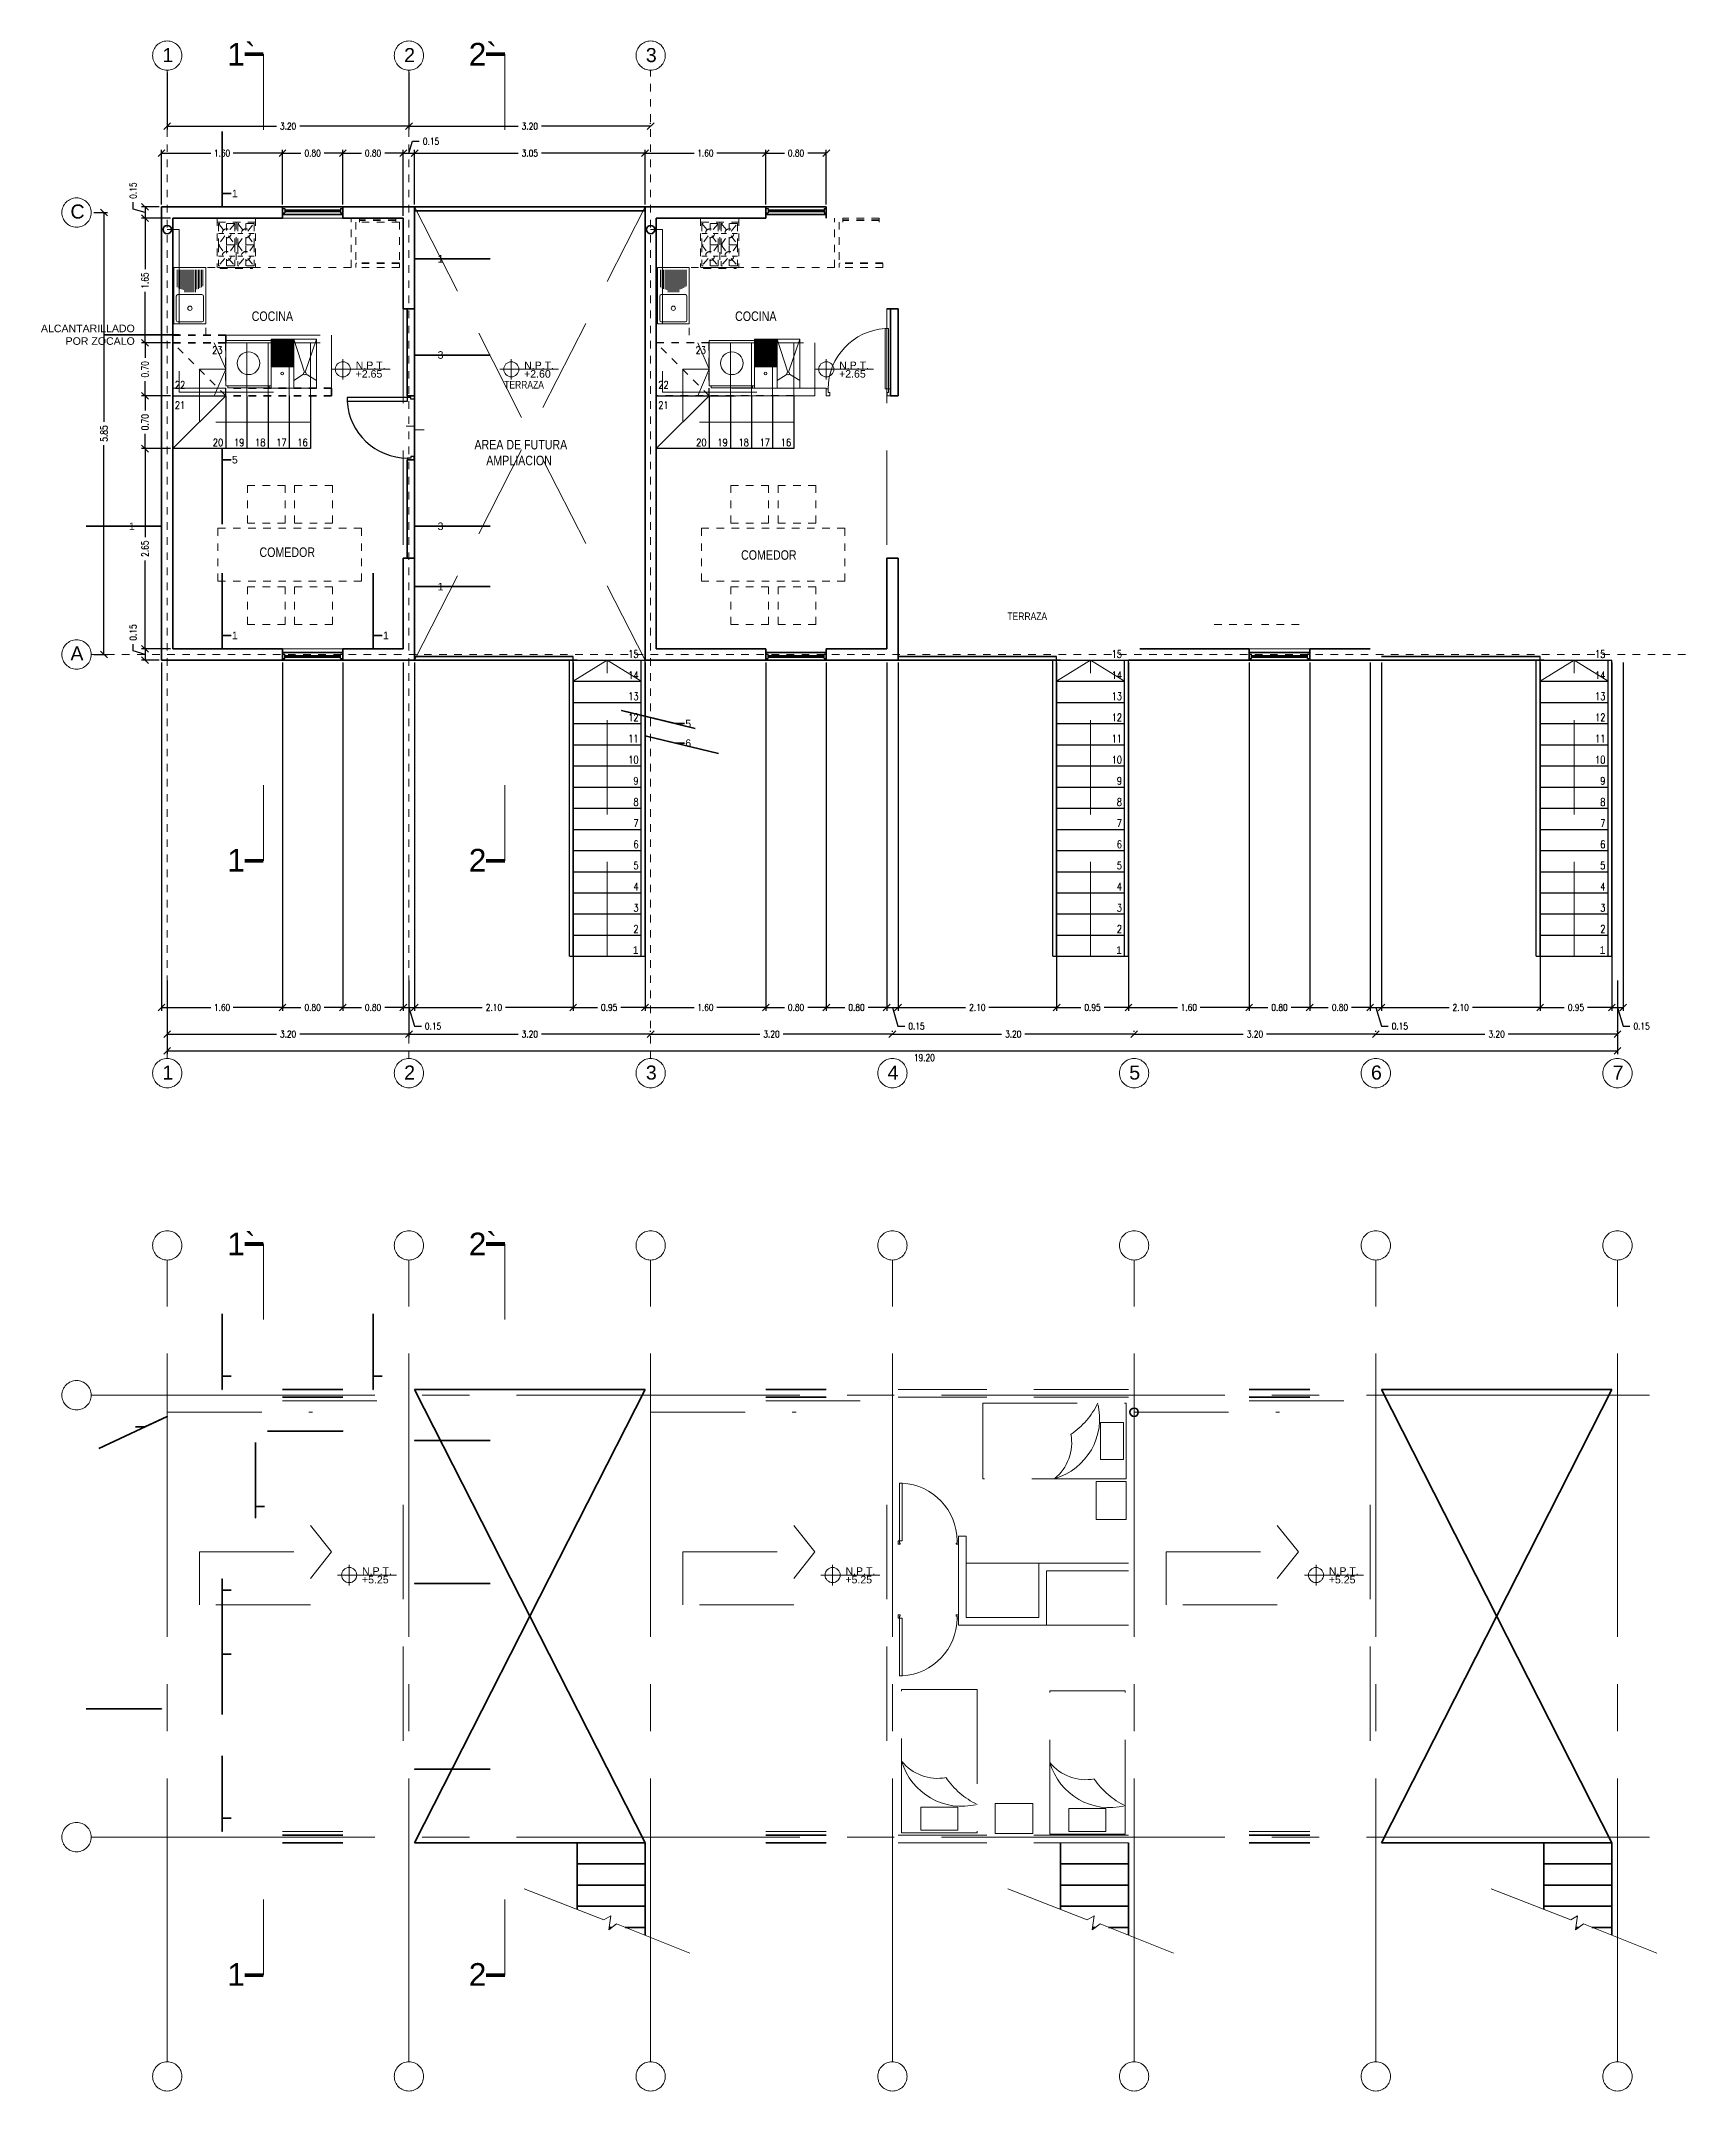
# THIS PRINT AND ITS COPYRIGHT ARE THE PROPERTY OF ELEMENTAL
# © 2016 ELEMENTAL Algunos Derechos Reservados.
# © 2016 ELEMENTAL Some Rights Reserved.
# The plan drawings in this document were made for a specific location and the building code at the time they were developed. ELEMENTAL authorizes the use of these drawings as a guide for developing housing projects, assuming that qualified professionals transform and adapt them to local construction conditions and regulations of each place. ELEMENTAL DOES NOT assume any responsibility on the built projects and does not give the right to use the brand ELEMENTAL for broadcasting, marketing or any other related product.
# Model space of a CAD drawing. Header units: metres. Extents: x -45.1 to -23.3, y -338.3 to -311.1.
import ezdxf
from ezdxf.enums import TextEntityAlignment as Align

# ---------------------------------------------------------------- set-up
doc = ezdxf.new("R2010")
doc.units = ezdxf.units.M
doc.header["$LTSCALE"] = 5
doc.header["$MEASUREMENT"] = 0
for name, pattern in [('CENTER2', [1.125, 0.75, -0.125, 0.125, -0.125]), ('DASHDOT', [1, 0.5, -0.25, 0, -0.25]), ('HIDDEN', [0.375, 0.25, -0.125])]:
    doc.linetypes.add(name, pattern=pattern)
doc.layers.get('0').update_dxf_attribs({"color": 30})
doc.layers.get('DEFPOINTS').update_dxf_attribs({"color": 210})
for name, color, linetype, lineweight in [('A-ANNO-DIMS', 3, 'Continuous', 18), ('A-ANNO-NOTE', 7, 'Continuous', 35), ('A-ANNO-SYMB', 3, 'Continuous', 18), ('A-ANNO-TEXT', 3, 'Continuous', 18), ('A-DOOR-FULL', 4, 'Continuous', 25), ('A-FLOR-LEVL', 7, 'Continuous', 35), ('A-FLOR-OVHD', 3, 'HIDDEN', 18), ('A-FLOR-STRS', 4, 'Continuous', 25), ('A-FURN', 8, 'Continuous', 18), ('A-GLAZ-FULL', 4, 'Continuous', 25), ('A-WALL-FULL-EXTR', 7, 'Continuous', 35), ('A-WALL-FULL-INTR', 7, 'Continuous', 35)]:
    doc.layers.add(name, color=color, linetype=linetype, lineweight=lineweight)
doc.styles.add('E-ARIAL', font='Arial.ttf')
doc.styles.add('E-ROMANS', font='romans.shx', dxfattribs={"width": 0.8})
doc.styles.get("Standard").update_dxf_attribs({"font": 'Arial.ttf'})
doc.dimstyles.new('E-0050_TICK_18', dxfattribs={"dimscale": 0.001, "dimtxt": 90, "dimasz": 90, "dimexe": 45, "dimexo": 30, "dimgap": 45, "dimtad": 0, "dimzin": 0, "dimdsep": 46, "dimtxsty": 'E-ROMANS', "dimblk": 'OBLIQUE', "dimcen": 45, "dimclrd": 256, "dimclre": 256, "dimclrt": 256, "dimadec": 0, "dimazin": 0, "dimtfac": 1, "dimtmove": 1, "dimatfit": 3, "dimldrblk": 'OPEN90', "dimfxl": 1, "dimtfill": 1, "dimtolj": 1, "dimtzin": 0, "dimarcsym": 0})
doc.dimstyles.new('E-0200_TICK_12', dxfattribs={"dimscale": 0.001, "dimtxt": 240, "dimasz": 240, "dimexe": 120, "dimexo": 80, "dimgap": 120, "dimtad": 0, "dimzin": 0, "dimdsep": 46, "dimtxsty": 'E-ROMANS', "dimblk": 'OBLIQUE', "dimcen": 120, "dimclrd": 256, "dimclre": 256, "dimclrt": 256, "dimadec": 0, "dimazin": 0, "dimtfac": 1, "dimtmove": 1, "dimatfit": 3, "dimldrblk": 'OPEN90', "dimfxl": 1, "dimtfill": 1, "dimtolj": 1, "dimtzin": 0, "dimlwd": -1, "dimarcsym": 0})

msp = doc.modelspace()

# ---------------------------------------------------------------- texts
at = {"layer": 'A-ANNO-TEXT'}
for s, insert, char_height, attachment_point in [('{\\fArial|b0|i0|c0|p34;C}', (-44.75, -313.292), 0.18608, 1), ('{\\fArial|b0|i0|c0|p34;A}', (-44.75, -319.142), 0.18608, 1), ('{\\fArial|b0|i0|c0|p34;1}', (-37.228, -323.212), 0.1, 9), ('{\\fArial|b0|i0|c0|p34;1}', (-30.828, -323.212), 0.1, 9), ('{\\fArial|b0|i0|c0|p34;1}', (-24.428, -323.212), 0.1, 9), ('{\\fArial|b0|i0|c0|p34;1}', (-43.532, -324.69), 0.18608, 1), ('{\\fArial|b0|i0|c0|p34;2}', (-40.332, -324.69), 0.18608, 1), ('{\\fArial|b0|i0|c0|p34;3}', (-37.132, -324.69), 0.18608, 1), ('{\\fArial|b0|i0|c0|p34;4}', (-33.932, -324.69), 0.18608, 1), ('{\\fArial|b0|i0|c0|p34;5}', (-30.732, -324.69), 0.18608, 1), ('{\\fArial|b0|i0|c0|p34;6}', (-27.532, -324.69), 0.18608, 1), ('{\\fArial|b0|i0|c0|p34;7}', (-24.332, -324.69), 0.18608, 1)]:
    msp.add_mtext(s, dxfattribs=dict(at, insert=insert, char_height=char_height, attachment_point=attachment_point))
for s, insert, char_height, attachment_point, style in [('1', (-39.889, -314.01), 0.1, 4, 'E-ARIAL'), ('{\\fArial|b0|i0|c0|p34;COCINA}', (-42.35, -314.708), 0.126, 1, 'E-ROMANS'), ('{\\fArial|b0|i0|c0|p34;COCINA}', (-35.95, -314.708), 0.126, 1, 'E-ROMANS'), ('23', (-42.736, -315.271), 0.1, 9, 'E-ROMANS'), ('3', (-39.889, -315.285), 0.1, 4, 'E-ARIAL'), ('23', (-36.336, -315.271), 0.1, 9, 'E-ROMANS'), ('22', (-43.23, -315.73), 0.1, 9, 'E-ROMANS'), ('{\\fArial|b0|i0|c0|p34;TERRAZA}', (-39.007, -315.628), 0.1008, 1, 'E-ROMANS'), ('22', (-36.83, -315.73), 0.1, 9, 'E-ROMANS'), ('21', (-43.23, -315.999), 0.1, 9, 'E-ROMANS'), ('21', (-36.83, -315.999), 0.1, 9, 'E-ROMANS'), ('20', (-42.728, -316.492), 0.1, 9, 'E-ROMANS'), ('19', (-42.448, -316.492), 0.1, 9, 'E-ROMANS'), ('18', (-42.168, -316.492), 0.1, 9, 'E-ROMANS'), ('17', (-41.888, -316.492), 0.1, 9, 'E-ROMANS'), ('16', (-41.608, -316.492), 0.1, 9, 'E-ROMANS'), ('{\\fArial|b0|i0|c0|p34;AREA DE FUTURA\\P    AMPLIACION}', (-39.401, -316.408), 0.126, 1, 'E-ROMANS'), ('20', (-36.328, -316.492), 0.1, 9, 'E-ROMANS'), ('19', (-36.048, -316.492), 0.1, 9, 'E-ROMANS'), ('18', (-35.768, -316.492), 0.1, 9, 'E-ROMANS'), ('17', (-35.488, -316.492), 0.1, 9, 'E-ROMANS'), ('16', (-35.208, -316.492), 0.1, 9, 'E-ROMANS'), ('5', (-42.612, -316.671), 0.1, 4, 'E-ARIAL'), ('3', (-39.889, -317.552), 0.1, 4, 'E-ARIAL'), ('{\\fArial|b0|i0|c0|p34;COMEDOR}', (-42.247, -317.832), 0.126, 1, 'E-ROMANS'), ('{\\fArial|b0|i0|c0|p34;COMEDOR}', (-35.871, -317.869), 0.126, 1, 'E-ROMANS'), ('1', (-39.889, -318.351), 0.1, 4, 'E-ARIAL'), ('{\\fArial|b0|i0|c0|p34;TERRAZA}', (-32.345, -318.692), 0.1008, 1, 'E-ROMANS'), ('1', (-42.612, -318.997), 0.1, 4, 'E-ARIAL'), ('1', (-40.612, -318.997), 0.1, 4, 'E-ARIAL'), ('15', (-37.228, -319.292), 0.1, 9, 'E-ROMANS'), ('15', (-30.828, -319.292), 0.1, 9, 'E-ROMANS'), ('15', (-24.428, -319.292), 0.1, 9, 'E-ROMANS'), ('14', (-37.228, -319.572), 0.1, 9, 'E-ROMANS'), ('14', (-30.828, -319.572), 0.1, 9, 'E-ROMANS'), ('14', (-24.428, -319.572), 0.1, 9, 'E-ROMANS'), ('13', (-37.228, -319.852), 0.1, 9, 'E-ROMANS'), ('13', (-30.828, -319.852), 0.1, 9, 'E-ROMANS'), ('13', (-24.428, -319.852), 0.1, 9, 'E-ROMANS'), ('12', (-37.228, -320.132), 0.1, 9, 'E-ROMANS'), ('12', (-30.828, -320.132), 0.1, 9, 'E-ROMANS'), ('12', (-24.428, -320.132), 0.1, 9, 'E-ROMANS'), ('11', (-37.228, -320.412), 0.1, 9, 'E-ROMANS'), ('11', (-30.828, -320.412), 0.1, 9, 'E-ROMANS'), ('11', (-24.428, -320.412), 0.1, 9, 'E-ROMANS'), ('10', (-37.228, -320.692), 0.1, 9, 'E-ROMANS'), ('10', (-30.828, -320.692), 0.1, 9, 'E-ROMANS'), ('10', (-24.428, -320.692), 0.1, 9, 'E-ROMANS'), ('9', (-37.228, -320.972), 0.1, 9, 'E-ROMANS'), ('9', (-30.828, -320.972), 0.1, 9, 'E-ROMANS'), ('9', (-24.428, -320.972), 0.1, 9, 'E-ROMANS'), ('8', (-37.228, -321.252), 0.1, 9, 'E-ROMANS'), ('8', (-30.828, -321.252), 0.1, 9, 'E-ROMANS'), ('8', (-24.428, -321.252), 0.1, 9, 'E-ROMANS'), ('7', (-37.228, -321.532), 0.1, 9, 'E-ROMANS'), ('7', (-30.828, -321.532), 0.1, 9, 'E-ROMANS'), ('7', (-24.428, -321.532), 0.1, 9, 'E-ROMANS'), ('6', (-37.228, -321.812), 0.1, 9, 'E-ROMANS'), ('6', (-30.828, -321.812), 0.1, 9, 'E-ROMANS'), ('6', (-24.428, -321.812), 0.1, 9, 'E-ROMANS'), ('5', (-37.228, -322.092), 0.1, 9, 'E-ROMANS'), ('5', (-30.828, -322.092), 0.1, 9, 'E-ROMANS'), ('5', (-24.428, -322.092), 0.1, 9, 'E-ROMANS'), ('4', (-37.228, -322.372), 0.1, 9, 'E-ROMANS'), ('4', (-30.828, -322.372), 0.1, 9, 'E-ROMANS'), ('4', (-24.428, -322.372), 0.1, 9, 'E-ROMANS'), ('3', (-37.228, -322.652), 0.1, 9, 'E-ROMANS'), ('3', (-30.828, -322.652), 0.1, 9, 'E-ROMANS'), ('3', (-24.428, -322.652), 0.1, 9, 'E-ROMANS'), ('2', (-37.228, -322.932), 0.1, 9, 'E-ROMANS'), ('2', (-30.828, -322.932), 0.1, 9, 'E-ROMANS'), ('2', (-24.428, -322.932), 0.1, 9, 'E-ROMANS')]:
    msp.add_mtext(s, dxfattribs=dict(at, insert=insert, char_height=char_height, attachment_point=attachment_point, style=style))

# ---------------------------------------------------------------- blocks, each defined once
blk = doc.blocks.new('_Oblique')
at = {"color": 0, "linetype": 'ByBlock', "lineweight": -2}
blk.add_line((-0.5, -0.5), (0.5, 0.5), dxfattribs=at)
blk = doc.blocks.new('*D48')
at = {"layer": 'A-ANNO-DIMS', "lineweight": -2, "transparency": 16777216}
for p, q in [((-43.468, -311.545), (-43.468, -312.301)), ((-40.268, -311.545), (-40.268, -312.301)), ((-43.468, -312.256), (-42.023, -312.256)), ((-40.268, -312.256), (-41.714, -312.256))]:
    blk.add_line(p, q, dxfattribs=at)
at = {"layer": 'DEFPOINTS', "color": 0, "transparency": 16777216}
for p in [(-43.468, -311.515), (-40.268, -311.515), (-40.268, -312.256)]:
    blk.add_point(p, dxfattribs=at)
at = {"layer": 'A-ANNO-DIMS', "lineweight": -2, "transparency": 16777216, "xscale": 0.09, "yscale": 0.09, "zscale": 0.09, "rotation": 180}
blk.add_blockref('_Oblique', (-43.468, -312.256), dxfattribs=at)
at = {"layer": 'A-ANNO-DIMS', "lineweight": -2, "transparency": 16777216, "xscale": 0.09, "yscale": 0.09, "zscale": 0.09}
blk.add_blockref('_Oblique', (-40.268, -312.256), dxfattribs=at)
at = {"layer": 'A-ANNO-DIMS', "transparency": 16777216, "insert": (-41.868, -312.256), "char_height": 0.09, "attachment_point": 5, "style": 'E-ROMANS', "bg_fill": 3, "box_fill_scale": 1.25, "bg_fill_color": 256, "bg_fill_true_color": 13158600, "bg_fill_transparency": 0}
blk.add_mtext('\\A1;3.20', dxfattribs=at)
blk = doc.blocks.new('_Open90')
at = {"color": 0, "linetype": 'ByBlock', "lineweight": -2}
for p, q in [((0, 0), (-1, 0)), ((-0.5, 0.5), (0, 0)), ((0, 0), (-0.5, -0.5))]:
    blk.add_line(p, q, dxfattribs=at)
blk = doc.blocks.new('*D49')
at = {"layer": 'A-ANNO-DIMS', "lineweight": -2, "transparency": 16777216}
for p, q in [((-40.268, -311.545), (-40.268, -312.301)), ((-40.268, -312.256), (-38.823, -312.256)), ((-37.068, -312.256), (-38.514, -312.256)), ((-37.068, -312.226), (-37.068, -312.211))]:
    blk.add_line(p, q, dxfattribs=at)
at = {"layer": 'DEFPOINTS', "color": 0, "transparency": 16777216}
for p in [(-40.268, -311.515), (-37.068, -312.256), (-37.068, -312.256)]:
    blk.add_point(p, dxfattribs=at)
at = {"layer": 'A-ANNO-DIMS', "lineweight": -2, "transparency": 16777216, "xscale": 0.09, "yscale": 0.09, "zscale": 0.09, "rotation": 180}
blk.add_blockref('_Oblique', (-40.268, -312.256), dxfattribs=at)
at = {"layer": 'A-ANNO-DIMS', "lineweight": -2, "transparency": 16777216, "xscale": 0.09, "yscale": 0.09, "zscale": 0.09}
blk.add_blockref('_Oblique', (-37.068, -312.256), dxfattribs=at)
at = {"layer": 'A-ANNO-DIMS', "transparency": 16777216, "insert": (-38.668, -312.256), "char_height": 0.09, "attachment_point": 5, "style": 'E-ROMANS', "bg_fill": 3, "box_fill_scale": 1.25, "bg_fill_color": 256, "bg_fill_true_color": 13158600, "bg_fill_transparency": 0}
blk.add_mtext('\\A1;3.20', dxfattribs=at)
blk = doc.blocks.new('*D55')
at = {"layer": 'A-ANNO-DIMS', "lineweight": -2, "transparency": 16777216}
for p, q in [((-43.468, -323.563), (-43.468, -324.319)), ((-40.268, -323.563), (-40.268, -324.319)), ((-43.468, -324.274), (-42.023, -324.274)), ((-40.268, -324.274), (-41.714, -324.274))]:
    blk.add_line(p, q, dxfattribs=at)
at = {"layer": 'DEFPOINTS', "color": 0, "transparency": 16777216}
for p in [(-43.468, -323.533), (-40.268, -323.533), (-40.268, -324.274)]:
    blk.add_point(p, dxfattribs=at)
at = {"layer": 'A-ANNO-DIMS', "lineweight": -2, "transparency": 16777216, "xscale": 0.09, "yscale": 0.09, "zscale": 0.09, "rotation": 180}
blk.add_blockref('_Oblique', (-43.468, -324.274), dxfattribs=at)
at = {"layer": 'A-ANNO-DIMS', "lineweight": -2, "transparency": 16777216, "xscale": 0.09, "yscale": 0.09, "zscale": 0.09}
blk.add_blockref('_Oblique', (-40.268, -324.274), dxfattribs=at)
at = {"layer": 'A-ANNO-DIMS', "transparency": 16777216, "insert": (-41.868, -324.274), "char_height": 0.09, "attachment_point": 5, "style": 'E-ROMANS', "bg_fill": 3, "box_fill_scale": 1.25, "bg_fill_color": 256, "bg_fill_true_color": 13158600, "bg_fill_transparency": 0}
blk.add_mtext('\\A1;3.20', dxfattribs=at)
blk = doc.blocks.new('*D56')
at = {"layer": 'A-ANNO-DIMS', "lineweight": -2, "transparency": 16777216}
for p, q in [((-40.268, -323.563), (-40.268, -324.319)), ((-40.268, -324.274), (-38.823, -324.274)), ((-37.068, -324.274), (-38.514, -324.274)), ((-37.068, -324.244), (-37.068, -324.229))]:
    blk.add_line(p, q, dxfattribs=at)
at = {"layer": 'DEFPOINTS', "color": 0, "transparency": 16777216}
for p in [(-40.268, -323.533), (-37.068, -324.274), (-37.068, -324.274)]:
    blk.add_point(p, dxfattribs=at)
at = {"layer": 'A-ANNO-DIMS', "lineweight": -2, "transparency": 16777216, "xscale": 0.09, "yscale": 0.09, "zscale": 0.09, "rotation": 180}
blk.add_blockref('_Oblique', (-40.268, -324.274), dxfattribs=at)
at = {"layer": 'A-ANNO-DIMS', "lineweight": -2, "transparency": 16777216, "xscale": 0.09, "yscale": 0.09, "zscale": 0.09}
blk.add_blockref('_Oblique', (-37.068, -324.274), dxfattribs=at)
at = {"layer": 'A-ANNO-DIMS', "transparency": 16777216, "insert": (-38.668, -324.274), "char_height": 0.09, "attachment_point": 5, "style": 'E-ROMANS', "bg_fill": 3, "box_fill_scale": 1.25, "bg_fill_color": 256, "bg_fill_true_color": 13158600, "bg_fill_transparency": 0}
blk.add_mtext('\\A1;3.20', dxfattribs=at)
blk = doc.blocks.new('*D57')
at = {"layer": 'A-ANNO-DIMS', "lineweight": -2, "transparency": 16777216}
for p, q in [((-37.068, -324.244), (-37.068, -324.229)), ((-37.068, -324.274), (-35.623, -324.274)), ((-33.868, -324.274), (-35.314, -324.274)), ((-33.868, -324.244), (-33.868, -324.229))]:
    blk.add_line(p, q, dxfattribs=at)
at = {"layer": 'DEFPOINTS', "color": 0, "transparency": 16777216}
for p in [(-37.068, -324.274), (-33.868, -324.274), (-33.868, -324.274)]:
    blk.add_point(p, dxfattribs=at)
at = {"layer": 'A-ANNO-DIMS', "lineweight": -2, "transparency": 16777216, "xscale": 0.09, "yscale": 0.09, "zscale": 0.09, "rotation": 180}
blk.add_blockref('_Oblique', (-37.068, -324.274), dxfattribs=at)
at = {"layer": 'A-ANNO-DIMS', "lineweight": -2, "transparency": 16777216, "xscale": 0.09, "yscale": 0.09, "zscale": 0.09}
blk.add_blockref('_Oblique', (-33.868, -324.274), dxfattribs=at)
at = {"layer": 'A-ANNO-DIMS', "transparency": 16777216, "insert": (-35.468, -324.274), "char_height": 0.09, "attachment_point": 5, "style": 'E-ROMANS', "bg_fill": 3, "box_fill_scale": 1.25, "bg_fill_color": 256, "bg_fill_true_color": 13158600, "bg_fill_transparency": 0}
blk.add_mtext('\\A1;3.20', dxfattribs=at)
blk = doc.blocks.new('*D58')
at = {"layer": 'A-ANNO-DIMS', "lineweight": -2, "transparency": 16777216}
for p, q in [((-33.868, -324.244), (-33.868, -324.229)), ((-33.868, -324.274), (-32.423, -324.274)), ((-30.668, -324.274), (-32.114, -324.274)), ((-30.668, -324.244), (-30.668, -324.229))]:
    blk.add_line(p, q, dxfattribs=at)
at = {"layer": 'DEFPOINTS', "color": 0, "transparency": 16777216}
for p in [(-33.868, -324.274), (-30.668, -324.274), (-30.668, -324.274)]:
    blk.add_point(p, dxfattribs=at)
at = {"layer": 'A-ANNO-DIMS', "lineweight": -2, "transparency": 16777216, "xscale": 0.09, "yscale": 0.09, "zscale": 0.09, "rotation": 180}
blk.add_blockref('_Oblique', (-33.868, -324.274), dxfattribs=at)
at = {"layer": 'A-ANNO-DIMS', "lineweight": -2, "transparency": 16777216, "xscale": 0.09, "yscale": 0.09, "zscale": 0.09}
blk.add_blockref('_Oblique', (-30.668, -324.274), dxfattribs=at)
at = {"layer": 'A-ANNO-DIMS', "transparency": 16777216, "insert": (-32.268, -324.274), "char_height": 0.09, "attachment_point": 5, "style": 'E-ROMANS', "bg_fill": 3, "box_fill_scale": 1.25, "bg_fill_color": 256, "bg_fill_true_color": 13158600, "bg_fill_transparency": 0}
blk.add_mtext('\\A1;3.20', dxfattribs=at)
blk = doc.blocks.new('*D59')
at = {"layer": 'A-ANNO-DIMS', "lineweight": -2, "transparency": 16777216}
for p, q in [((-30.668, -324.244), (-30.668, -324.229)), ((-30.668, -324.274), (-29.223, -324.274)), ((-27.468, -324.274), (-28.914, -324.274)), ((-27.468, -324.244), (-27.468, -324.229))]:
    blk.add_line(p, q, dxfattribs=at)
at = {"layer": 'DEFPOINTS', "color": 0, "transparency": 16777216}
for p in [(-30.668, -324.274), (-27.468, -324.274), (-27.468, -324.274)]:
    blk.add_point(p, dxfattribs=at)
at = {"layer": 'A-ANNO-DIMS', "lineweight": -2, "transparency": 16777216, "xscale": 0.09, "yscale": 0.09, "zscale": 0.09, "rotation": 180}
blk.add_blockref('_Oblique', (-30.668, -324.274), dxfattribs=at)
at = {"layer": 'A-ANNO-DIMS', "lineweight": -2, "transparency": 16777216, "xscale": 0.09, "yscale": 0.09, "zscale": 0.09}
blk.add_blockref('_Oblique', (-27.468, -324.274), dxfattribs=at)
at = {"layer": 'A-ANNO-DIMS', "transparency": 16777216, "insert": (-29.068, -324.274), "char_height": 0.09, "attachment_point": 5, "style": 'E-ROMANS', "bg_fill": 3, "box_fill_scale": 1.25, "bg_fill_color": 256, "bg_fill_true_color": 13158600, "bg_fill_transparency": 0}
blk.add_mtext('\\A1;3.20', dxfattribs=at)
blk = doc.blocks.new('*D60')
at = {"layer": 'A-ANNO-DIMS', "lineweight": -2, "transparency": 16777216}
for p, q in [((-27.468, -324.244), (-27.468, -324.229)), ((-27.468, -324.274), (-26.023, -324.274)), ((-24.268, -324.274), (-25.714, -324.274)), ((-24.268, -324.244), (-24.268, -324.229))]:
    blk.add_line(p, q, dxfattribs=at)
at = {"layer": 'DEFPOINTS', "color": 0, "transparency": 16777216}
for p in [(-27.468, -324.274), (-24.268, -324.274), (-24.268, -324.274)]:
    blk.add_point(p, dxfattribs=at)
at = {"layer": 'A-ANNO-DIMS', "lineweight": -2, "transparency": 16777216, "xscale": 0.09, "yscale": 0.09, "zscale": 0.09, "rotation": 180}
blk.add_blockref('_Oblique', (-27.468, -324.274), dxfattribs=at)
at = {"layer": 'A-ANNO-DIMS', "lineweight": -2, "transparency": 16777216, "xscale": 0.09, "yscale": 0.09, "zscale": 0.09}
blk.add_blockref('_Oblique', (-24.268, -324.274), dxfattribs=at)
at = {"layer": 'A-ANNO-DIMS', "transparency": 16777216, "insert": (-25.868, -324.274), "char_height": 0.09, "attachment_point": 5, "style": 'E-ROMANS', "bg_fill": 3, "box_fill_scale": 1.25, "bg_fill_color": 256, "bg_fill_true_color": 13158600, "bg_fill_transparency": 0}
blk.add_mtext('\\A1;3.20', dxfattribs=at)
blk = doc.blocks.new('*D61')
at = {"layer": 'A-ANNO-DIMS', "lineweight": -2, "transparency": 16777216}
for p, q in [((-43.468, -323.563), (-43.468, -324.54)), ((-24.268, -323.563), (-24.268, -324.54)), ((-43.468, -324.495), (-24.268, -324.495))]:
    blk.add_line(p, q, dxfattribs=at)
at = {"layer": 'DEFPOINTS', "color": 0, "transparency": 16777216}
for p in [(-43.468, -323.533), (-24.268, -323.533), (-24.268, -324.495)]:
    blk.add_point(p, dxfattribs=at)
at = {"layer": 'A-ANNO-DIMS', "lineweight": -2, "transparency": 16777216, "xscale": 0.09, "yscale": 0.09, "zscale": 0.09, "rotation": 180}
blk.add_blockref('_Oblique', (-43.468, -324.495), dxfattribs=at)
at = {"layer": 'A-ANNO-DIMS', "lineweight": -2, "transparency": 16777216, "xscale": 0.09, "yscale": 0.09, "zscale": 0.09}
blk.add_blockref('_Oblique', (-24.268, -324.495), dxfattribs=at)
at = {"layer": 'A-ANNO-DIMS', "transparency": 16777216, "insert": (-33.444, -324.586), "char_height": 0.09, "attachment_point": 5, "style": 'E-ROMANS', "bg_fill": 3, "box_fill_scale": 1.25, "bg_fill_color": 256, "bg_fill_true_color": 13158600, "bg_fill_transparency": 0}
blk.add_mtext('\\A1;19.20', dxfattribs=at)
blk = doc.blocks.new('TAG-LEVEL-PL')
for p, q in [((-0.154, 0), (0.627, 0)), ((0, -0.136), (0, 0.136))]:
    blk.add_line(p, q)
blk.add_circle((0, 0), 0.1)
at = {"style": 'E-ARIAL'}
blk.add_attdef('REF', text='', height=0.1, dxfattribs=at).set_placement((0.17, -0.027), align=Align.BOTTOM_LEFT)
blk.add_attdef('NIVEL', text='', height=0.1, dxfattribs=at).set_placement((0.169, -0.01), align=Align.TOP_LEFT)
blk = doc.blocks.new('DOOR-80')
for points in [[(-0.07, 0.89), (-0.07, 0.09), (-0.025, 0.09), (-0.025, 0.89), (-0.07, 0.89)], [(-0.825, 0.09), (-0.85, 0.09), (-0.85, 0), (-0.805, 0), (-0.805, 0.045), (-0.825, 0.045), (-0.825, 0.09)], [(-0.025, 0.09), (0, 0.09), (0, 0), (-0.045, 0), (-0.045, 0.045), (-0.025, 0.045), (-0.025, 0.09)]]:
    blk.add_lwpolyline(points)
at = {"linetype": 'HIDDEN'}
blk.add_arc((-0.023, 0.089), 0.802, 93.3811, 179.9341, dxfattribs=at)
blk = doc.blocks.new('*D63')
at = {"layer": 'A-ANNO-DIMS', "lineweight": -2, "transparency": 16777216}
for p, q in [((-44.438, -313.399), (-44.261, -313.399)), ((-44.306, -313.399), (-44.306, -316.17)), ((-44.306, -319.249), (-44.306, -316.479)), ((-44.438, -319.249), (-44.261, -319.249))]:
    blk.add_line(p, q, dxfattribs=at)
at = {"layer": 'DEFPOINTS', "color": 0, "transparency": 16777216}
for p in [(-44.468, -313.399), (-44.306, -313.399), (-44.468, -319.249)]:
    blk.add_point(p, dxfattribs=at)
at = {"layer": 'A-ANNO-DIMS', "lineweight": -2, "transparency": 16777216, "xscale": 0.09, "yscale": 0.09, "zscale": 0.09}
for p, rotation in [((-44.306, -313.399), 90), ((-44.306, -319.249), 270)]:
    blk.add_blockref('_Oblique', p, dxfattribs=dict(at, rotation=rotation))
at = {"layer": 'A-ANNO-DIMS', "transparency": 16777216, "insert": (-44.306, -316.324), "char_height": 0.09, "attachment_point": 5, "rotation": 90, "style": 'E-ROMANS', "bg_fill": 3, "box_fill_scale": 1.25, "bg_fill_color": 256, "bg_fill_true_color": 13158600, "bg_fill_transparency": 0}
blk.add_mtext('\\A1;5.85', dxfattribs=at)
blk = doc.blocks.new('*D64')
at = {"layer": 'A-ANNO-DIMS', "lineweight": -2, "transparency": 16777216}
for p, q in [((-43.92, -313.352), (-43.92, -313.262)), ((-43.762, -313.399), (-43.92, -313.352)), ((-43.573, -313.324), (-43.807, -313.324)), ((-43.762, -313.324), (-43.762, -313.474)), ((-43.423, -313.474), (-43.807, -313.474))]:
    blk.add_line(p, q, dxfattribs=at)
at = {"layer": 'DEFPOINTS', "color": 0, "transparency": 16777216}
for p in [(-43.543, -313.324), (-43.762, -313.474), (-43.393, -313.474)]:
    blk.add_point(p, dxfattribs=at)
at = {"layer": 'A-ANNO-DIMS', "lineweight": -2, "transparency": 16777216, "xscale": 0.09, "yscale": 0.09, "zscale": 0.09, "rotation": 270}
blk.add_blockref('_Oblique', (-43.762, -313.474), dxfattribs=at)
at = {"layer": 'A-ANNO-DIMS', "transparency": 16777216, "insert": (-43.92, -313.108), "char_height": 0.09, "attachment_point": 5, "rotation": 90, "style": 'E-ROMANS', "bg_fill": 3, "box_fill_scale": 1.25, "bg_fill_color": 256, "bg_fill_true_color": 13158600, "bg_fill_transparency": 0}
blk.add_mtext('\\A1;0.15', dxfattribs=at)
at = {"layer": 'A-ANNO-DIMS', "lineweight": -2, "transparency": 16777216, "xscale": 0.09, "yscale": 0.09, "zscale": 0.09, "rotation": 90}
blk.add_blockref('_Oblique', (-43.762, -313.324), dxfattribs=at)
blk = doc.blocks.new('*D65')
at = {"layer": 'A-ANNO-DIMS', "lineweight": -2, "transparency": 16777216}
for p, q in [((-43.423, -313.474), (-43.807, -313.474)), ((-43.762, -313.474), (-43.762, -314.15)), ((-43.762, -315.124), (-43.762, -314.449)), ((-43.423, -315.124), (-43.807, -315.124))]:
    blk.add_line(p, q, dxfattribs=at)
at = {"layer": 'DEFPOINTS', "color": 0, "transparency": 16777216}
for p in [(-43.393, -313.474), (-43.762, -315.124), (-43.393, -315.124)]:
    blk.add_point(p, dxfattribs=at)
at = {"layer": 'A-ANNO-DIMS', "lineweight": -2, "transparency": 16777216, "xscale": 0.09, "yscale": 0.09, "zscale": 0.09}
for p, rotation in [((-43.762, -313.474), 90), ((-43.762, -315.124), 270)]:
    blk.add_blockref('_Oblique', p, dxfattribs=dict(at, rotation=rotation))
at = {"layer": 'A-ANNO-DIMS', "transparency": 16777216, "insert": (-43.762, -314.299), "char_height": 0.09, "attachment_point": 5, "rotation": 90, "style": 'E-ROMANS', "bg_fill": 3, "box_fill_scale": 1.25, "bg_fill_color": 256, "bg_fill_true_color": 13158600, "bg_fill_transparency": 0}
blk.add_mtext('\\A1;1.65', dxfattribs=at)
blk = doc.blocks.new('*D66')
at = {"layer": 'A-ANNO-DIMS', "lineweight": -2, "transparency": 16777216}
for p, q in [((-43.423, -315.124), (-43.807, -315.124)), ((-43.762, -315.124), (-43.762, -315.32)), ((-43.423, -315.824), (-43.807, -315.824)), ((-43.762, -315.824), (-43.762, -315.629))]:
    blk.add_line(p, q, dxfattribs=at)
at = {"layer": 'DEFPOINTS', "color": 0, "transparency": 16777216}
for p in [(-43.393, -315.124), (-43.762, -315.824), (-43.393, -315.824)]:
    blk.add_point(p, dxfattribs=at)
at = {"layer": 'A-ANNO-DIMS', "lineweight": -2, "transparency": 16777216, "xscale": 0.09, "yscale": 0.09, "zscale": 0.09}
for p, rotation in [((-43.762, -315.124), 90), ((-43.762, -315.824), 270)]:
    blk.add_blockref('_Oblique', p, dxfattribs=dict(at, rotation=rotation))
at = {"layer": 'A-ANNO-DIMS', "transparency": 16777216, "insert": (-43.762, -315.474), "char_height": 0.09, "attachment_point": 5, "rotation": 90, "style": 'E-ROMANS', "bg_fill": 3, "box_fill_scale": 1.25, "bg_fill_color": 256, "bg_fill_true_color": 13158600, "bg_fill_transparency": 0}
blk.add_mtext('\\A1;0.70', dxfattribs=at)
blk = doc.blocks.new('*D67')
at = {"layer": 'A-ANNO-DIMS', "lineweight": -2, "transparency": 16777216}
for p, q in [((-43.423, -315.824), (-43.807, -315.824)), ((-43.762, -315.824), (-43.762, -316.02)), ((-43.762, -316.524), (-43.762, -316.329)), ((-43.423, -316.524), (-43.807, -316.524))]:
    blk.add_line(p, q, dxfattribs=at)
at = {"layer": 'DEFPOINTS', "color": 0, "transparency": 16777216}
for p in [(-43.393, -315.824), (-43.762, -316.524), (-43.393, -316.524)]:
    blk.add_point(p, dxfattribs=at)
at = {"layer": 'A-ANNO-DIMS', "lineweight": -2, "transparency": 16777216, "xscale": 0.09, "yscale": 0.09, "zscale": 0.09}
for p, rotation in [((-43.762, -315.824), 90), ((-43.762, -316.524), 270)]:
    blk.add_blockref('_Oblique', p, dxfattribs=dict(at, rotation=rotation))
at = {"layer": 'A-ANNO-DIMS', "transparency": 16777216, "insert": (-43.762, -316.174), "char_height": 0.09, "attachment_point": 5, "rotation": 90, "style": 'E-ROMANS', "bg_fill": 3, "box_fill_scale": 1.25, "bg_fill_color": 256, "bg_fill_true_color": 13158600, "bg_fill_transparency": 0}
blk.add_mtext('\\A1;0.70', dxfattribs=at)
blk = doc.blocks.new('*D68')
at = {"layer": 'A-ANNO-DIMS', "lineweight": -2, "transparency": 16777216}
for p, q in [((-43.423, -316.524), (-43.807, -316.524)), ((-43.762, -316.524), (-43.762, -317.695)), ((-43.762, -319.174), (-43.762, -318.004)), ((-43.423, -319.174), (-43.807, -319.174))]:
    blk.add_line(p, q, dxfattribs=at)
at = {"layer": 'DEFPOINTS', "color": 0, "transparency": 16777216}
for p in [(-43.393, -316.524), (-43.762, -319.174), (-43.393, -319.174)]:
    blk.add_point(p, dxfattribs=at)
at = {"layer": 'A-ANNO-DIMS', "lineweight": -2, "transparency": 16777216, "xscale": 0.09, "yscale": 0.09, "zscale": 0.09}
for p, rotation in [((-43.762, -316.524), 90), ((-43.762, -319.174), 270)]:
    blk.add_blockref('_Oblique', p, dxfattribs=dict(at, rotation=rotation))
at = {"layer": 'A-ANNO-DIMS', "transparency": 16777216, "insert": (-43.762, -317.849), "char_height": 0.09, "attachment_point": 5, "rotation": 90, "style": 'E-ROMANS', "bg_fill": 3, "box_fill_scale": 1.25, "bg_fill_color": 256, "bg_fill_true_color": 13158600, "bg_fill_transparency": 0}
blk.add_mtext('\\A1;2.65', dxfattribs=at)
blk = doc.blocks.new('*D69')
at = {"layer": 'A-ANNO-DIMS', "lineweight": -2, "transparency": 16777216}
for p, q in [((-43.92, -319.202), (-43.92, -319.112)), ((-43.762, -319.249), (-43.92, -319.202)), ((-43.423, -319.174), (-43.807, -319.174)), ((-43.573, -319.324), (-43.807, -319.324)), ((-43.762, -319.174), (-43.762, -319.324))]:
    blk.add_line(p, q, dxfattribs=at)
at = {"layer": 'DEFPOINTS', "color": 0, "transparency": 16777216}
for p in [(-43.762, -319.324), (-43.543, -319.324), (-43.393, -319.174)]:
    blk.add_point(p, dxfattribs=at)
at = {"layer": 'A-ANNO-DIMS', "lineweight": -2, "transparency": 16777216, "xscale": 0.09, "yscale": 0.09, "zscale": 0.09, "rotation": 270}
blk.add_blockref('_Oblique', (-43.762, -319.324), dxfattribs=at)
at = {"layer": 'A-ANNO-DIMS', "transparency": 16777216, "insert": (-43.92, -318.958), "char_height": 0.09, "attachment_point": 5, "rotation": 90, "style": 'E-ROMANS', "bg_fill": 3, "box_fill_scale": 1.25, "bg_fill_color": 256, "bg_fill_true_color": 13158600, "bg_fill_transparency": 0}
blk.add_mtext('\\A1;0.15', dxfattribs=at)
at = {"layer": 'A-ANNO-DIMS', "lineweight": -2, "transparency": 16777216, "xscale": 0.09, "yscale": 0.09, "zscale": 0.09, "rotation": 90}
blk.add_blockref('_Oblique', (-43.762, -319.174), dxfattribs=at)
blk = doc.blocks.new('*D70')
at = {"layer": 'A-ANNO-DIMS', "lineweight": -2, "transparency": 16777216}
for p, q in [((-43.543, -319.354), (-43.543, -323.966)), ((-41.943, -319.354), (-41.943, -323.966)), ((-43.543, -323.921), (-42.893, -323.921)), ((-41.943, -323.921), (-42.594, -323.921))]:
    blk.add_line(p, q, dxfattribs=at)
at = {"layer": 'DEFPOINTS', "color": 0, "transparency": 16777216}
for p in [(-43.543, -319.324), (-41.943, -319.324), (-41.943, -323.921)]:
    blk.add_point(p, dxfattribs=at)
at = {"layer": 'A-ANNO-DIMS', "lineweight": -2, "transparency": 16777216, "xscale": 0.09, "yscale": 0.09, "zscale": 0.09, "rotation": 180}
blk.add_blockref('_Oblique', (-43.543, -323.921), dxfattribs=at)
at = {"layer": 'A-ANNO-DIMS', "lineweight": -2, "transparency": 16777216, "xscale": 0.09, "yscale": 0.09, "zscale": 0.09}
blk.add_blockref('_Oblique', (-41.943, -323.921), dxfattribs=at)
at = {"layer": 'A-ANNO-DIMS', "transparency": 16777216, "insert": (-42.743, -323.921), "char_height": 0.09, "attachment_point": 5, "style": 'E-ROMANS', "bg_fill": 3, "box_fill_scale": 1.25, "bg_fill_color": 256, "bg_fill_true_color": 13158600, "bg_fill_transparency": 0}
blk.add_mtext('\\A1;1.60', dxfattribs=at)
blk = doc.blocks.new('*D71')
at = {"layer": 'A-ANNO-DIMS', "lineweight": -2, "transparency": 16777216}
for p, q in [((-41.943, -319.354), (-41.943, -323.966)), ((-41.143, -319.354), (-41.143, -323.966)), ((-41.943, -323.921), (-41.698, -323.921)), ((-41.143, -323.921), (-41.389, -323.921))]:
    blk.add_line(p, q, dxfattribs=at)
at = {"layer": 'DEFPOINTS', "color": 0, "transparency": 16777216}
for p in [(-41.943, -319.324), (-41.143, -319.324), (-41.143, -323.921)]:
    blk.add_point(p, dxfattribs=at)
at = {"layer": 'A-ANNO-DIMS', "lineweight": -2, "transparency": 16777216, "xscale": 0.09, "yscale": 0.09, "zscale": 0.09, "rotation": 180}
blk.add_blockref('_Oblique', (-41.943, -323.921), dxfattribs=at)
at = {"layer": 'A-ANNO-DIMS', "lineweight": -2, "transparency": 16777216, "xscale": 0.09, "yscale": 0.09, "zscale": 0.09}
blk.add_blockref('_Oblique', (-41.143, -323.921), dxfattribs=at)
at = {"layer": 'A-ANNO-DIMS', "transparency": 16777216, "insert": (-41.543, -323.921), "char_height": 0.09, "attachment_point": 5, "style": 'E-ROMANS', "bg_fill": 3, "box_fill_scale": 1.25, "bg_fill_color": 256, "bg_fill_true_color": 13158600, "bg_fill_transparency": 0}
blk.add_mtext('\\A1;0.80', dxfattribs=at)
blk = doc.blocks.new('*D72')
at = {"layer": 'A-ANNO-DIMS', "lineweight": -2, "transparency": 16777216}
for p, q in [((-41.143, -319.354), (-41.143, -323.966)), ((-40.343, -319.354), (-40.343, -323.966)), ((-41.143, -323.921), (-40.898, -323.921)), ((-40.343, -323.921), (-40.589, -323.921))]:
    blk.add_line(p, q, dxfattribs=at)
at = {"layer": 'DEFPOINTS', "color": 0, "transparency": 16777216}
for p in [(-41.143, -319.324), (-40.343, -319.324), (-40.343, -323.921)]:
    blk.add_point(p, dxfattribs=at)
at = {"layer": 'A-ANNO-DIMS', "lineweight": -2, "transparency": 16777216, "xscale": 0.09, "yscale": 0.09, "zscale": 0.09, "rotation": 180}
blk.add_blockref('_Oblique', (-41.143, -323.921), dxfattribs=at)
at = {"layer": 'A-ANNO-DIMS', "lineweight": -2, "transparency": 16777216, "xscale": 0.09, "yscale": 0.09, "zscale": 0.09}
blk.add_blockref('_Oblique', (-40.343, -323.921), dxfattribs=at)
at = {"layer": 'A-ANNO-DIMS', "transparency": 16777216, "insert": (-40.743, -323.921), "char_height": 0.09, "attachment_point": 5, "style": 'E-ROMANS', "bg_fill": 3, "box_fill_scale": 1.25, "bg_fill_color": 256, "bg_fill_true_color": 13158600, "bg_fill_transparency": 0}
blk.add_mtext('\\A1;0.80', dxfattribs=at)
blk = doc.blocks.new('*D73')
at = {"layer": 'A-ANNO-DIMS', "lineweight": -2, "transparency": 16777216}
for p, q in [((-40.343, -319.354), (-40.343, -323.966)), ((-40.193, -319.354), (-40.193, -323.966)), ((-40.343, -323.921), (-40.193, -323.921)), ((-40.268, -323.921), (-40.194, -324.169)), ((-40.194, -324.169), (-40.104, -324.169))]:
    blk.add_line(p, q, dxfattribs=at)
at = {"layer": 'DEFPOINTS', "color": 0, "transparency": 16777216}
for p in [(-40.343, -319.324), (-40.193, -319.324), (-40.193, -323.921)]:
    blk.add_point(p, dxfattribs=at)
at = {"layer": 'A-ANNO-DIMS', "lineweight": -2, "transparency": 16777216, "xscale": 0.09, "yscale": 0.09, "zscale": 0.09, "rotation": 180}
blk.add_blockref('_Oblique', (-40.343, -323.921), dxfattribs=at)
at = {"layer": 'A-ANNO-DIMS', "transparency": 16777216, "insert": (-39.949, -324.169), "char_height": 0.09, "attachment_point": 5, "style": 'E-ROMANS', "bg_fill": 3, "box_fill_scale": 1.25, "bg_fill_color": 256, "bg_fill_true_color": 13158600, "bg_fill_transparency": 0}
blk.add_mtext('\\A1;0.15', dxfattribs=at)
at = {"layer": 'A-ANNO-DIMS', "lineweight": -2, "transparency": 16777216, "xscale": 0.09, "yscale": 0.09, "zscale": 0.09}
blk.add_blockref('_Oblique', (-40.193, -323.921), dxfattribs=at)
blk = doc.blocks.new('*D74')
at = {"layer": 'A-ANNO-DIMS', "lineweight": -2, "transparency": 16777216}
for p, q in [((-40.193, -319.354), (-40.193, -323.966)), ((-38.093, -319.354), (-38.093, -323.966)), ((-40.193, -323.921), (-39.298, -323.921)), ((-38.093, -323.921), (-38.989, -323.921))]:
    blk.add_line(p, q, dxfattribs=at)
at = {"layer": 'DEFPOINTS', "color": 0, "transparency": 16777216}
for p in [(-40.193, -319.324), (-38.093, -319.324), (-38.093, -323.921)]:
    blk.add_point(p, dxfattribs=at)
at = {"layer": 'A-ANNO-DIMS', "lineweight": -2, "transparency": 16777216, "xscale": 0.09, "yscale": 0.09, "zscale": 0.09, "rotation": 180}
blk.add_blockref('_Oblique', (-40.193, -323.921), dxfattribs=at)
at = {"layer": 'A-ANNO-DIMS', "lineweight": -2, "transparency": 16777216, "xscale": 0.09, "yscale": 0.09, "zscale": 0.09}
blk.add_blockref('_Oblique', (-38.093, -323.921), dxfattribs=at)
at = {"layer": 'A-ANNO-DIMS', "transparency": 16777216, "insert": (-39.143, -323.921), "char_height": 0.09, "attachment_point": 5, "style": 'E-ROMANS', "bg_fill": 3, "box_fill_scale": 1.25, "bg_fill_color": 256, "bg_fill_true_color": 13158600, "bg_fill_transparency": 0}
blk.add_mtext('\\A1;2.10', dxfattribs=at)
blk = doc.blocks.new('*D75')
at = {"layer": 'A-ANNO-DIMS', "lineweight": -2, "transparency": 16777216}
for p, q in [((-38.093, -319.354), (-38.093, -323.966)), ((-37.143, -319.354), (-37.143, -323.966)), ((-38.093, -323.921), (-37.773, -323.921)), ((-37.143, -323.921), (-37.464, -323.921))]:
    blk.add_line(p, q, dxfattribs=at)
at = {"layer": 'DEFPOINTS', "color": 0, "transparency": 16777216}
for p in [(-38.093, -319.324), (-37.143, -319.324), (-37.143, -323.921)]:
    blk.add_point(p, dxfattribs=at)
at = {"layer": 'A-ANNO-DIMS', "lineweight": -2, "transparency": 16777216, "xscale": 0.09, "yscale": 0.09, "zscale": 0.09, "rotation": 180}
blk.add_blockref('_Oblique', (-38.093, -323.921), dxfattribs=at)
at = {"layer": 'A-ANNO-DIMS', "lineweight": -2, "transparency": 16777216, "xscale": 0.09, "yscale": 0.09, "zscale": 0.09}
blk.add_blockref('_Oblique', (-37.143, -323.921), dxfattribs=at)
at = {"layer": 'A-ANNO-DIMS', "transparency": 16777216, "insert": (-37.618, -323.921), "char_height": 0.09, "attachment_point": 5, "style": 'E-ROMANS', "bg_fill": 3, "box_fill_scale": 1.25, "bg_fill_color": 256, "bg_fill_true_color": 13158600, "bg_fill_transparency": 0}
blk.add_mtext('\\A1;0.95', dxfattribs=at)
blk = doc.blocks.new('*D28')
at = {"layer": 'A-ANNO-DIMS', "lineweight": -2, "transparency": 16777216}
for p, q in [((-37.143, -319.354), (-37.143, -323.966)), ((-35.543, -319.354), (-35.543, -323.966)), ((-37.143, -323.921), (-36.493, -323.921)), ((-35.543, -323.921), (-36.194, -323.921))]:
    blk.add_line(p, q, dxfattribs=at)
at = {"layer": 'DEFPOINTS', "color": 0, "transparency": 16777216}
for p in [(-37.143, -319.324), (-35.543, -319.324), (-35.543, -323.921)]:
    blk.add_point(p, dxfattribs=at)
at = {"layer": 'A-ANNO-DIMS', "lineweight": -2, "transparency": 16777216, "xscale": 0.09, "yscale": 0.09, "zscale": 0.09, "rotation": 180}
blk.add_blockref('_Oblique', (-37.143, -323.921), dxfattribs=at)
at = {"layer": 'A-ANNO-DIMS', "lineweight": -2, "transparency": 16777216, "xscale": 0.09, "yscale": 0.09, "zscale": 0.09}
blk.add_blockref('_Oblique', (-35.543, -323.921), dxfattribs=at)
at = {"layer": 'A-ANNO-DIMS', "transparency": 16777216, "insert": (-36.343, -323.921), "char_height": 0.09, "attachment_point": 5, "style": 'E-ROMANS', "bg_fill": 3, "box_fill_scale": 1.25, "bg_fill_color": 256, "bg_fill_true_color": 13158600, "bg_fill_transparency": 0}
blk.add_mtext('\\A1;1.60', dxfattribs=at)
blk = doc.blocks.new('*D29')
at = {"layer": 'A-ANNO-DIMS', "lineweight": -2, "transparency": 16777216}
for p, q in [((-35.543, -319.354), (-35.543, -323.966)), ((-34.743, -319.354), (-34.743, -323.966)), ((-35.543, -323.921), (-35.298, -323.921)), ((-34.743, -323.921), (-34.989, -323.921))]:
    blk.add_line(p, q, dxfattribs=at)
at = {"layer": 'DEFPOINTS', "color": 0, "transparency": 16777216}
for p in [(-35.543, -319.324), (-34.743, -319.324), (-34.743, -323.921)]:
    blk.add_point(p, dxfattribs=at)
at = {"layer": 'A-ANNO-DIMS', "lineweight": -2, "transparency": 16777216, "xscale": 0.09, "yscale": 0.09, "zscale": 0.09, "rotation": 180}
blk.add_blockref('_Oblique', (-35.543, -323.921), dxfattribs=at)
at = {"layer": 'A-ANNO-DIMS', "lineweight": -2, "transparency": 16777216, "xscale": 0.09, "yscale": 0.09, "zscale": 0.09}
blk.add_blockref('_Oblique', (-34.743, -323.921), dxfattribs=at)
at = {"layer": 'A-ANNO-DIMS', "transparency": 16777216, "insert": (-35.143, -323.921), "char_height": 0.09, "attachment_point": 5, "style": 'E-ROMANS', "bg_fill": 3, "box_fill_scale": 1.25, "bg_fill_color": 256, "bg_fill_true_color": 13158600, "bg_fill_transparency": 0}
blk.add_mtext('\\A1;0.80', dxfattribs=at)
blk = doc.blocks.new('*D30')
at = {"layer": 'A-ANNO-DIMS', "lineweight": -2, "transparency": 16777216}
for p, q in [((-34.743, -319.354), (-34.743, -323.966)), ((-33.943, -319.354), (-33.943, -323.966)), ((-34.743, -323.921), (-34.498, -323.921)), ((-33.943, -323.921), (-34.189, -323.921))]:
    blk.add_line(p, q, dxfattribs=at)
at = {"layer": 'DEFPOINTS', "color": 0, "transparency": 16777216}
for p in [(-34.743, -319.324), (-33.943, -319.324), (-33.943, -323.921)]:
    blk.add_point(p, dxfattribs=at)
at = {"layer": 'A-ANNO-DIMS', "lineweight": -2, "transparency": 16777216, "xscale": 0.09, "yscale": 0.09, "zscale": 0.09, "rotation": 180}
blk.add_blockref('_Oblique', (-34.743, -323.921), dxfattribs=at)
at = {"layer": 'A-ANNO-DIMS', "lineweight": -2, "transparency": 16777216, "xscale": 0.09, "yscale": 0.09, "zscale": 0.09}
blk.add_blockref('_Oblique', (-33.943, -323.921), dxfattribs=at)
at = {"layer": 'A-ANNO-DIMS', "transparency": 16777216, "insert": (-34.343, -323.921), "char_height": 0.09, "attachment_point": 5, "style": 'E-ROMANS', "bg_fill": 3, "box_fill_scale": 1.25, "bg_fill_color": 256, "bg_fill_true_color": 13158600, "bg_fill_transparency": 0}
blk.add_mtext('\\A1;0.80', dxfattribs=at)
blk = doc.blocks.new('*D31')
at = {"layer": 'A-ANNO-DIMS', "lineweight": -2, "transparency": 16777216}
for p, q in [((-33.943, -319.354), (-33.943, -323.966)), ((-33.793, -319.354), (-33.793, -323.966)), ((-33.943, -323.921), (-33.793, -323.921)), ((-33.868, -323.921), (-33.794, -324.169)), ((-33.794, -324.169), (-33.704, -324.169))]:
    blk.add_line(p, q, dxfattribs=at)
at = {"layer": 'DEFPOINTS', "color": 0, "transparency": 16777216}
for p in [(-33.943, -319.324), (-33.793, -319.324), (-33.793, -323.921)]:
    blk.add_point(p, dxfattribs=at)
at = {"layer": 'A-ANNO-DIMS', "lineweight": -2, "transparency": 16777216, "xscale": 0.09, "yscale": 0.09, "zscale": 0.09, "rotation": 180}
blk.add_blockref('_Oblique', (-33.943, -323.921), dxfattribs=at)
at = {"layer": 'A-ANNO-DIMS', "transparency": 16777216, "insert": (-33.549, -324.169), "char_height": 0.09, "attachment_point": 5, "style": 'E-ROMANS', "bg_fill": 3, "box_fill_scale": 1.25, "bg_fill_color": 256, "bg_fill_true_color": 13158600, "bg_fill_transparency": 0}
blk.add_mtext('\\A1;0.15', dxfattribs=at)
at = {"layer": 'A-ANNO-DIMS', "lineweight": -2, "transparency": 16777216, "xscale": 0.09, "yscale": 0.09, "zscale": 0.09}
blk.add_blockref('_Oblique', (-33.793, -323.921), dxfattribs=at)
blk = doc.blocks.new('*D76')
at = {"layer": 'A-ANNO-DIMS', "lineweight": -2, "transparency": 16777216}
for p, q in [((-33.793, -319.354), (-33.793, -323.966)), ((-31.693, -319.354), (-31.693, -323.966)), ((-33.793, -323.921), (-32.898, -323.921)), ((-31.693, -323.921), (-32.589, -323.921))]:
    blk.add_line(p, q, dxfattribs=at)
at = {"layer": 'DEFPOINTS', "color": 0, "transparency": 16777216}
for p in [(-33.793, -319.324), (-31.693, -319.324), (-31.693, -323.921)]:
    blk.add_point(p, dxfattribs=at)
at = {"layer": 'A-ANNO-DIMS', "lineweight": -2, "transparency": 16777216, "xscale": 0.09, "yscale": 0.09, "zscale": 0.09, "rotation": 180}
blk.add_blockref('_Oblique', (-33.793, -323.921), dxfattribs=at)
at = {"layer": 'A-ANNO-DIMS', "lineweight": -2, "transparency": 16777216, "xscale": 0.09, "yscale": 0.09, "zscale": 0.09}
blk.add_blockref('_Oblique', (-31.693, -323.921), dxfattribs=at)
at = {"layer": 'A-ANNO-DIMS', "transparency": 16777216, "insert": (-32.743, -323.921), "char_height": 0.09, "attachment_point": 5, "style": 'E-ROMANS', "bg_fill": 3, "box_fill_scale": 1.25, "bg_fill_color": 256, "bg_fill_true_color": 13158600, "bg_fill_transparency": 0}
blk.add_mtext('\\A1;2.10', dxfattribs=at)
blk = doc.blocks.new('*D77')
at = {"layer": 'A-ANNO-DIMS', "lineweight": -2, "transparency": 16777216}
for p, q in [((-31.693, -319.354), (-31.693, -323.966)), ((-30.743, -319.354), (-30.743, -323.966)), ((-31.693, -323.921), (-31.373, -323.921)), ((-30.743, -323.921), (-31.064, -323.921))]:
    blk.add_line(p, q, dxfattribs=at)
at = {"layer": 'DEFPOINTS', "color": 0, "transparency": 16777216}
for p in [(-31.693, -319.324), (-30.743, -319.324), (-30.743, -323.921)]:
    blk.add_point(p, dxfattribs=at)
at = {"layer": 'A-ANNO-DIMS', "lineweight": -2, "transparency": 16777216, "xscale": 0.09, "yscale": 0.09, "zscale": 0.09, "rotation": 180}
blk.add_blockref('_Oblique', (-31.693, -323.921), dxfattribs=at)
at = {"layer": 'A-ANNO-DIMS', "lineweight": -2, "transparency": 16777216, "xscale": 0.09, "yscale": 0.09, "zscale": 0.09}
blk.add_blockref('_Oblique', (-30.743, -323.921), dxfattribs=at)
at = {"layer": 'A-ANNO-DIMS', "transparency": 16777216, "insert": (-31.218, -323.921), "char_height": 0.09, "attachment_point": 5, "style": 'E-ROMANS', "bg_fill": 3, "box_fill_scale": 1.25, "bg_fill_color": 256, "bg_fill_true_color": 13158600, "bg_fill_transparency": 0}
blk.add_mtext('\\A1;0.95', dxfattribs=at)
blk = doc.blocks.new('*D32')
at = {"layer": 'A-ANNO-DIMS', "lineweight": -2, "transparency": 16777216}
for p, q in [((-30.743, -319.354), (-30.743, -323.966)), ((-29.143, -319.354), (-29.143, -323.966)), ((-30.743, -323.921), (-30.093, -323.921)), ((-29.143, -323.921), (-29.794, -323.921))]:
    blk.add_line(p, q, dxfattribs=at)
at = {"layer": 'DEFPOINTS', "color": 0, "transparency": 16777216}
for p in [(-30.743, -319.324), (-29.143, -319.324), (-29.143, -323.921)]:
    blk.add_point(p, dxfattribs=at)
at = {"layer": 'A-ANNO-DIMS', "lineweight": -2, "transparency": 16777216, "xscale": 0.09, "yscale": 0.09, "zscale": 0.09, "rotation": 180}
blk.add_blockref('_Oblique', (-30.743, -323.921), dxfattribs=at)
at = {"layer": 'A-ANNO-DIMS', "lineweight": -2, "transparency": 16777216, "xscale": 0.09, "yscale": 0.09, "zscale": 0.09}
blk.add_blockref('_Oblique', (-29.143, -323.921), dxfattribs=at)
at = {"layer": 'A-ANNO-DIMS', "transparency": 16777216, "insert": (-29.943, -323.921), "char_height": 0.09, "attachment_point": 5, "style": 'E-ROMANS', "bg_fill": 3, "box_fill_scale": 1.25, "bg_fill_color": 256, "bg_fill_true_color": 13158600, "bg_fill_transparency": 0}
blk.add_mtext('\\A1;1.60', dxfattribs=at)
blk = doc.blocks.new('*D33')
at = {"layer": 'A-ANNO-DIMS', "lineweight": -2, "transparency": 16777216}
for p, q in [((-29.143, -319.354), (-29.143, -323.966)), ((-28.343, -319.354), (-28.343, -323.966)), ((-29.143, -323.921), (-28.898, -323.921)), ((-28.343, -323.921), (-28.589, -323.921))]:
    blk.add_line(p, q, dxfattribs=at)
at = {"layer": 'DEFPOINTS', "color": 0, "transparency": 16777216}
for p in [(-29.143, -319.324), (-28.343, -319.324), (-28.343, -323.921)]:
    blk.add_point(p, dxfattribs=at)
at = {"layer": 'A-ANNO-DIMS', "lineweight": -2, "transparency": 16777216, "xscale": 0.09, "yscale": 0.09, "zscale": 0.09, "rotation": 180}
blk.add_blockref('_Oblique', (-29.143, -323.921), dxfattribs=at)
at = {"layer": 'A-ANNO-DIMS', "lineweight": -2, "transparency": 16777216, "xscale": 0.09, "yscale": 0.09, "zscale": 0.09}
blk.add_blockref('_Oblique', (-28.343, -323.921), dxfattribs=at)
at = {"layer": 'A-ANNO-DIMS', "transparency": 16777216, "insert": (-28.743, -323.921), "char_height": 0.09, "attachment_point": 5, "style": 'E-ROMANS', "bg_fill": 3, "box_fill_scale": 1.25, "bg_fill_color": 256, "bg_fill_true_color": 13158600, "bg_fill_transparency": 0}
blk.add_mtext('\\A1;0.80', dxfattribs=at)
blk = doc.blocks.new('*D34')
at = {"layer": 'A-ANNO-DIMS', "lineweight": -2, "transparency": 16777216}
for p, q in [((-28.343, -319.354), (-28.343, -323.966)), ((-27.543, -319.354), (-27.543, -323.966)), ((-28.343, -323.921), (-28.098, -323.921)), ((-27.543, -323.921), (-27.789, -323.921))]:
    blk.add_line(p, q, dxfattribs=at)
at = {"layer": 'DEFPOINTS', "color": 0, "transparency": 16777216}
for p in [(-28.343, -319.324), (-27.543, -319.324), (-27.543, -323.921)]:
    blk.add_point(p, dxfattribs=at)
at = {"layer": 'A-ANNO-DIMS', "lineweight": -2, "transparency": 16777216, "xscale": 0.09, "yscale": 0.09, "zscale": 0.09, "rotation": 180}
blk.add_blockref('_Oblique', (-28.343, -323.921), dxfattribs=at)
at = {"layer": 'A-ANNO-DIMS', "lineweight": -2, "transparency": 16777216, "xscale": 0.09, "yscale": 0.09, "zscale": 0.09}
blk.add_blockref('_Oblique', (-27.543, -323.921), dxfattribs=at)
at = {"layer": 'A-ANNO-DIMS', "transparency": 16777216, "insert": (-27.943, -323.921), "char_height": 0.09, "attachment_point": 5, "style": 'E-ROMANS', "bg_fill": 3, "box_fill_scale": 1.25, "bg_fill_color": 256, "bg_fill_true_color": 13158600, "bg_fill_transparency": 0}
blk.add_mtext('\\A1;0.80', dxfattribs=at)
blk = doc.blocks.new('*D35')
at = {"layer": 'A-ANNO-DIMS', "lineweight": -2, "transparency": 16777216}
for p, q in [((-27.543, -319.354), (-27.543, -323.966)), ((-27.393, -319.354), (-27.393, -323.966)), ((-27.543, -323.921), (-27.393, -323.921)), ((-27.468, -323.921), (-27.394, -324.169)), ((-27.394, -324.169), (-27.304, -324.169))]:
    blk.add_line(p, q, dxfattribs=at)
at = {"layer": 'DEFPOINTS', "color": 0, "transparency": 16777216}
for p in [(-27.543, -319.324), (-27.393, -319.324), (-27.393, -323.921)]:
    blk.add_point(p, dxfattribs=at)
at = {"layer": 'A-ANNO-DIMS', "lineweight": -2, "transparency": 16777216, "xscale": 0.09, "yscale": 0.09, "zscale": 0.09, "rotation": 180}
blk.add_blockref('_Oblique', (-27.543, -323.921), dxfattribs=at)
at = {"layer": 'A-ANNO-DIMS', "transparency": 16777216, "insert": (-27.149, -324.169), "char_height": 0.09, "attachment_point": 5, "style": 'E-ROMANS', "bg_fill": 3, "box_fill_scale": 1.25, "bg_fill_color": 256, "bg_fill_true_color": 13158600, "bg_fill_transparency": 0}
blk.add_mtext('\\A1;0.15', dxfattribs=at)
at = {"layer": 'A-ANNO-DIMS', "lineweight": -2, "transparency": 16777216, "xscale": 0.09, "yscale": 0.09, "zscale": 0.09}
blk.add_blockref('_Oblique', (-27.393, -323.921), dxfattribs=at)
blk = doc.blocks.new('*D78')
at = {"layer": 'A-ANNO-DIMS', "lineweight": -2, "transparency": 16777216}
for p, q in [((-27.393, -319.354), (-27.393, -323.966)), ((-25.293, -319.354), (-25.293, -323.966)), ((-27.393, -323.921), (-26.498, -323.921)), ((-25.293, -323.921), (-26.189, -323.921))]:
    blk.add_line(p, q, dxfattribs=at)
at = {"layer": 'DEFPOINTS', "color": 0, "transparency": 16777216}
for p in [(-27.393, -319.324), (-25.293, -319.324), (-25.293, -323.921)]:
    blk.add_point(p, dxfattribs=at)
at = {"layer": 'A-ANNO-DIMS', "lineweight": -2, "transparency": 16777216, "xscale": 0.09, "yscale": 0.09, "zscale": 0.09, "rotation": 180}
blk.add_blockref('_Oblique', (-27.393, -323.921), dxfattribs=at)
at = {"layer": 'A-ANNO-DIMS', "lineweight": -2, "transparency": 16777216, "xscale": 0.09, "yscale": 0.09, "zscale": 0.09}
blk.add_blockref('_Oblique', (-25.293, -323.921), dxfattribs=at)
at = {"layer": 'A-ANNO-DIMS', "transparency": 16777216, "insert": (-26.343, -323.921), "char_height": 0.09, "attachment_point": 5, "style": 'E-ROMANS', "bg_fill": 3, "box_fill_scale": 1.25, "bg_fill_color": 256, "bg_fill_true_color": 13158600, "bg_fill_transparency": 0}
blk.add_mtext('\\A1;2.10', dxfattribs=at)
blk = doc.blocks.new('*D79')
at = {"layer": 'A-ANNO-DIMS', "lineweight": -2, "transparency": 16777216}
for p, q in [((-25.293, -319.354), (-25.293, -323.966)), ((-24.343, -319.354), (-24.343, -323.966)), ((-25.293, -323.921), (-24.973, -323.921)), ((-24.343, -323.921), (-24.664, -323.921))]:
    blk.add_line(p, q, dxfattribs=at)
at = {"layer": 'DEFPOINTS', "color": 0, "transparency": 16777216}
for p in [(-25.293, -319.324), (-24.343, -319.324), (-24.343, -323.921)]:
    blk.add_point(p, dxfattribs=at)
at = {"layer": 'A-ANNO-DIMS', "lineweight": -2, "transparency": 16777216, "xscale": 0.09, "yscale": 0.09, "zscale": 0.09, "rotation": 180}
blk.add_blockref('_Oblique', (-25.293, -323.921), dxfattribs=at)
at = {"layer": 'A-ANNO-DIMS', "lineweight": -2, "transparency": 16777216, "xscale": 0.09, "yscale": 0.09, "zscale": 0.09}
blk.add_blockref('_Oblique', (-24.343, -323.921), dxfattribs=at)
at = {"layer": 'A-ANNO-DIMS', "transparency": 16777216, "insert": (-24.818, -323.921), "char_height": 0.09, "attachment_point": 5, "style": 'E-ROMANS', "bg_fill": 3, "box_fill_scale": 1.25, "bg_fill_color": 256, "bg_fill_true_color": 13158600, "bg_fill_transparency": 0}
blk.add_mtext('\\A1;0.95', dxfattribs=at)
blk = doc.blocks.new('*D80')
at = {"layer": 'A-ANNO-DIMS', "lineweight": -2, "transparency": 16777216}
for p, q in [((-24.343, -319.354), (-24.343, -323.966)), ((-24.193, -319.354), (-24.193, -323.966)), ((-24.343, -323.921), (-24.193, -323.921)), ((-24.268, -323.921), (-24.194, -324.169)), ((-24.194, -324.169), (-24.104, -324.169))]:
    blk.add_line(p, q, dxfattribs=at)
at = {"layer": 'DEFPOINTS', "color": 0, "transparency": 16777216}
for p in [(-24.343, -319.324), (-24.193, -319.324), (-24.193, -323.921)]:
    blk.add_point(p, dxfattribs=at)
at = {"layer": 'A-ANNO-DIMS', "lineweight": -2, "transparency": 16777216, "xscale": 0.09, "yscale": 0.09, "zscale": 0.09, "rotation": 180}
blk.add_blockref('_Oblique', (-24.343, -323.921), dxfattribs=at)
at = {"layer": 'A-ANNO-DIMS', "transparency": 16777216, "insert": (-23.949, -324.169), "char_height": 0.09, "attachment_point": 5, "style": 'E-ROMANS', "bg_fill": 3, "box_fill_scale": 1.25, "bg_fill_color": 256, "bg_fill_true_color": 13158600, "bg_fill_transparency": 0}
blk.add_mtext('\\A1;0.15', dxfattribs=at)
at = {"layer": 'A-ANNO-DIMS', "lineweight": -2, "transparency": 16777216, "xscale": 0.09, "yscale": 0.09, "zscale": 0.09}
blk.add_blockref('_Oblique', (-24.193, -323.921), dxfattribs=at)
blk = doc.blocks.new('*D82')
at = {"layer": 'A-ANNO-DIMS', "lineweight": -2, "transparency": 16777216}
for p, q in [((-43.543, -313.294), (-43.543, -312.567)), ((-43.543, -312.612), (-42.893, -312.612)), ((-41.943, -312.612), (-42.594, -312.612)), ((-41.943, -313.294), (-41.943, -312.567))]:
    blk.add_line(p, q, dxfattribs=at)
at = {"layer": 'DEFPOINTS', "color": 0, "transparency": 16777216}
for p in [(-41.943, -312.612), (-43.543, -313.324), (-41.943, -313.324)]:
    blk.add_point(p, dxfattribs=at)
at = {"layer": 'A-ANNO-DIMS', "lineweight": -2, "transparency": 16777216, "xscale": 0.09, "yscale": 0.09, "zscale": 0.09, "rotation": 180}
blk.add_blockref('_Oblique', (-43.543, -312.612), dxfattribs=at)
at = {"layer": 'A-ANNO-DIMS', "lineweight": -2, "transparency": 16777216, "xscale": 0.09, "yscale": 0.09, "zscale": 0.09}
blk.add_blockref('_Oblique', (-41.943, -312.612), dxfattribs=at)
at = {"layer": 'A-ANNO-DIMS', "transparency": 16777216, "insert": (-42.743, -312.612), "char_height": 0.09, "attachment_point": 5, "style": 'E-ROMANS', "bg_fill": 3, "box_fill_scale": 1.25, "bg_fill_color": 256, "bg_fill_true_color": 13158600, "bg_fill_transparency": 0}
blk.add_mtext('\\A1;1.60', dxfattribs=at)
blk = doc.blocks.new('*D83')
at = {"layer": 'A-ANNO-DIMS', "lineweight": -2, "transparency": 16777216}
for p, q in [((-41.943, -313.294), (-41.943, -312.567)), ((-41.943, -312.612), (-41.698, -312.612)), ((-41.143, -312.612), (-41.389, -312.612)), ((-41.143, -313.294), (-41.143, -312.567))]:
    blk.add_line(p, q, dxfattribs=at)
at = {"layer": 'DEFPOINTS', "color": 0, "transparency": 16777216}
for p in [(-41.143, -312.612), (-41.943, -313.324), (-41.143, -313.324)]:
    blk.add_point(p, dxfattribs=at)
at = {"layer": 'A-ANNO-DIMS', "lineweight": -2, "transparency": 16777216, "xscale": 0.09, "yscale": 0.09, "zscale": 0.09, "rotation": 180}
blk.add_blockref('_Oblique', (-41.943, -312.612), dxfattribs=at)
at = {"layer": 'A-ANNO-DIMS', "lineweight": -2, "transparency": 16777216, "xscale": 0.09, "yscale": 0.09, "zscale": 0.09}
blk.add_blockref('_Oblique', (-41.143, -312.612), dxfattribs=at)
at = {"layer": 'A-ANNO-DIMS', "transparency": 16777216, "insert": (-41.543, -312.612), "char_height": 0.09, "attachment_point": 5, "style": 'E-ROMANS', "bg_fill": 3, "box_fill_scale": 1.25, "bg_fill_color": 256, "bg_fill_true_color": 13158600, "bg_fill_transparency": 0}
blk.add_mtext('\\A1;0.80', dxfattribs=at)
blk = doc.blocks.new('*D84')
at = {"layer": 'A-ANNO-DIMS', "lineweight": -2, "transparency": 16777216}
for p, q in [((-41.143, -313.294), (-41.143, -312.567)), ((-41.143, -312.612), (-40.898, -312.612)), ((-40.343, -312.612), (-40.589, -312.612)), ((-40.343, -313.444), (-40.343, -312.567))]:
    blk.add_line(p, q, dxfattribs=at)
at = {"layer": 'DEFPOINTS', "color": 0, "transparency": 16777216}
for p in [(-40.343, -312.612), (-41.143, -313.324), (-40.343, -313.474)]:
    blk.add_point(p, dxfattribs=at)
at = {"layer": 'A-ANNO-DIMS', "lineweight": -2, "transparency": 16777216, "xscale": 0.09, "yscale": 0.09, "zscale": 0.09, "rotation": 180}
blk.add_blockref('_Oblique', (-41.143, -312.612), dxfattribs=at)
at = {"layer": 'A-ANNO-DIMS', "lineweight": -2, "transparency": 16777216, "xscale": 0.09, "yscale": 0.09, "zscale": 0.09}
blk.add_blockref('_Oblique', (-40.343, -312.612), dxfattribs=at)
at = {"layer": 'A-ANNO-DIMS', "transparency": 16777216, "insert": (-40.743, -312.612), "char_height": 0.09, "attachment_point": 5, "style": 'E-ROMANS', "bg_fill": 3, "box_fill_scale": 1.25, "bg_fill_color": 256, "bg_fill_true_color": 13158600, "bg_fill_transparency": 0}
blk.add_mtext('\\A1;0.80', dxfattribs=at)
blk = doc.blocks.new('*D85')
at = {"layer": 'A-ANNO-DIMS', "lineweight": -2, "transparency": 16777216}
for p, q in [((-40.343, -313.444), (-40.343, -312.567)), ((-40.343, -312.612), (-40.193, -312.612)), ((-40.268, -312.612), (-40.221, -312.455)), ((-40.221, -312.455), (-40.131, -312.455)), ((-40.193, -313.294), (-40.193, -312.567))]:
    blk.add_line(p, q, dxfattribs=at)
at = {"layer": 'DEFPOINTS', "color": 0, "transparency": 16777216}
for p in [(-40.193, -313.324), (-40.343, -313.474)]:
    blk.add_point(p, dxfattribs=at)
at = {"layer": 'A-ANNO-DIMS', "lineweight": -2, "transparency": 16777216, "xscale": 0.09, "yscale": 0.09, "zscale": 0.09, "rotation": 180}
blk.add_blockref('_Oblique', (-40.343, -312.612), dxfattribs=at)
at = {"layer": 'A-ANNO-DIMS', "transparency": 16777216, "insert": (-39.976, -312.455), "char_height": 0.09, "attachment_point": 5, "style": 'E-ROMANS', "bg_fill": 3, "box_fill_scale": 1.25, "bg_fill_color": 256, "bg_fill_true_color": 13158600, "bg_fill_transparency": 0}
blk.add_mtext('\\A1;0.15', dxfattribs=at)
at = {"layer": 'DEFPOINTS', "color": 0, "transparency": 16777216}
blk.add_point((-40.193, -312.612), dxfattribs=at)
at = {"layer": 'A-ANNO-DIMS', "lineweight": -2, "transparency": 16777216, "xscale": 0.09, "yscale": 0.09, "zscale": 0.09}
blk.add_blockref('_Oblique', (-40.193, -312.612), dxfattribs=at)
blk = doc.blocks.new('*D86')
at = {"layer": 'A-ANNO-DIMS', "lineweight": -2, "transparency": 16777216}
for p, q in [((-40.193, -313.294), (-40.193, -312.567)), ((-40.193, -312.612), (-38.823, -312.612)), ((-37.143, -312.612), (-38.514, -312.612)), ((-37.143, -313.294), (-37.143, -312.567))]:
    blk.add_line(p, q, dxfattribs=at)
at = {"layer": 'DEFPOINTS', "color": 0, "transparency": 16777216}
for p in [(-37.143, -312.612), (-40.193, -313.324), (-37.143, -313.324)]:
    blk.add_point(p, dxfattribs=at)
at = {"layer": 'A-ANNO-DIMS', "lineweight": -2, "transparency": 16777216, "xscale": 0.09, "yscale": 0.09, "zscale": 0.09, "rotation": 180}
blk.add_blockref('_Oblique', (-40.193, -312.612), dxfattribs=at)
at = {"layer": 'A-ANNO-DIMS', "lineweight": -2, "transparency": 16777216, "xscale": 0.09, "yscale": 0.09, "zscale": 0.09}
blk.add_blockref('_Oblique', (-37.143, -312.612), dxfattribs=at)
at = {"layer": 'A-ANNO-DIMS', "transparency": 16777216, "insert": (-38.668, -312.612), "char_height": 0.09, "attachment_point": 5, "style": 'E-ROMANS', "bg_fill": 3, "box_fill_scale": 1.25, "bg_fill_color": 256, "bg_fill_true_color": 13158600, "bg_fill_transparency": 0}
blk.add_mtext('\\A1;3.05', dxfattribs=at)
blk = doc.blocks.new('*D38')
at = {"layer": 'A-ANNO-DIMS', "lineweight": -2, "transparency": 16777216}
for p, q in [((-37.143, -313.294), (-37.143, -312.567)), ((-37.143, -312.612), (-36.493, -312.612)), ((-35.543, -312.612), (-36.194, -312.612)), ((-35.543, -313.294), (-35.543, -312.567))]:
    blk.add_line(p, q, dxfattribs=at)
at = {"layer": 'DEFPOINTS', "color": 0, "transparency": 16777216}
for p in [(-35.543, -312.612), (-37.143, -313.324), (-35.543, -313.324)]:
    blk.add_point(p, dxfattribs=at)
at = {"layer": 'A-ANNO-DIMS', "lineweight": -2, "transparency": 16777216, "xscale": 0.09, "yscale": 0.09, "zscale": 0.09, "rotation": 180}
blk.add_blockref('_Oblique', (-37.143, -312.612), dxfattribs=at)
at = {"layer": 'A-ANNO-DIMS', "lineweight": -2, "transparency": 16777216, "xscale": 0.09, "yscale": 0.09, "zscale": 0.09}
blk.add_blockref('_Oblique', (-35.543, -312.612), dxfattribs=at)
at = {"layer": 'A-ANNO-DIMS', "transparency": 16777216, "insert": (-36.343, -312.612), "char_height": 0.09, "attachment_point": 5, "style": 'E-ROMANS', "bg_fill": 3, "box_fill_scale": 1.25, "bg_fill_color": 256, "bg_fill_true_color": 13158600, "bg_fill_transparency": 0}
blk.add_mtext('\\A1;1.60', dxfattribs=at)
blk = doc.blocks.new('*D39')
at = {"layer": 'A-ANNO-DIMS', "lineweight": -2, "transparency": 16777216}
for p, q in [((-35.543, -313.294), (-35.543, -312.567)), ((-35.543, -312.612), (-35.298, -312.612)), ((-34.743, -312.612), (-34.989, -312.612)), ((-34.743, -313.294), (-34.743, -312.567))]:
    blk.add_line(p, q, dxfattribs=at)
at = {"layer": 'DEFPOINTS', "color": 0, "transparency": 16777216}
for p in [(-34.743, -312.612), (-35.543, -313.324), (-34.743, -313.324)]:
    blk.add_point(p, dxfattribs=at)
at = {"layer": 'A-ANNO-DIMS', "lineweight": -2, "transparency": 16777216, "xscale": 0.09, "yscale": 0.09, "zscale": 0.09, "rotation": 180}
blk.add_blockref('_Oblique', (-35.543, -312.612), dxfattribs=at)
at = {"layer": 'A-ANNO-DIMS', "lineweight": -2, "transparency": 16777216, "xscale": 0.09, "yscale": 0.09, "zscale": 0.09}
blk.add_blockref('_Oblique', (-34.743, -312.612), dxfattribs=at)
at = {"layer": 'A-ANNO-DIMS', "transparency": 16777216, "insert": (-35.143, -312.612), "char_height": 0.09, "attachment_point": 5, "style": 'E-ROMANS', "bg_fill": 3, "box_fill_scale": 1.25, "bg_fill_color": 256, "bg_fill_true_color": 13158600, "bg_fill_transparency": 0}
blk.add_mtext('\\A1;0.80', dxfattribs=at)
blk = doc.blocks.new('TAG-CORTE-2')
blk.add_line((0, 0), (0, 2))
at = {"const_width": 0.1}
blk.add_lwpolyline([(0, 2), (0.5, 2)], dxfattribs=at)
at = {"style": 'E-ARIAL'}
blk.add_attdef('A', text='', height=0.6, dxfattribs=at).set_placement((0.5, 2), align=Align.MIDDLE_LEFT)
blk = doc.blocks.new('LAVADORA-PL')
for p, q in [((0, 0), (0, 0.6)), ((0, 0.6), (0.6, 0.6)), ((0.6, 0.6), (0.6, 0)), ((0.625, 0.575), (0.625, 0.025)), ((0.6, 0), (0, 0))]:
    blk.add_line(p, q)
for points in [[(0.6, 0.575), (0.625, 0.575)], [(0.6, 0.025), (0.625, 0.025)]]:
    blk.add_lwpolyline(points)
blk.add_circle((0.3, 0.3), 0.15)
blk = doc.blocks.new('*D90')
at = {"layer": 'A-ANNO-DIMS', "lineweight": -2, "transparency": 16777216}
for p, q in [((-37.143, -319.354), (-37.143, -323.966)), ((-35.543, -319.354), (-35.543, -323.966)), ((-37.143, -323.921), (-36.493, -323.921)), ((-35.543, -323.921), (-36.194, -323.921))]:
    blk.add_line(p, q, dxfattribs=at)
at = {"layer": 'DEFPOINTS', "color": 0, "transparency": 16777216}
for p in [(-37.143, -319.324), (-35.543, -319.324), (-35.543, -323.921)]:
    blk.add_point(p, dxfattribs=at)
at = {"layer": 'A-ANNO-DIMS', "lineweight": -2, "transparency": 16777216, "xscale": 0.09, "yscale": 0.09, "zscale": 0.09, "rotation": 180}
blk.add_blockref('_Oblique', (-37.143, -323.921), dxfattribs=at)
at = {"layer": 'A-ANNO-DIMS', "lineweight": -2, "transparency": 16777216, "xscale": 0.09, "yscale": 0.09, "zscale": 0.09}
blk.add_blockref('_Oblique', (-35.543, -323.921), dxfattribs=at)
at = {"layer": 'A-ANNO-DIMS', "transparency": 16777216, "insert": (-36.343, -323.921), "char_height": 0.09, "attachment_point": 5, "style": 'E-ROMANS', "bg_fill": 3, "box_fill_scale": 1.25, "bg_fill_color": 256, "bg_fill_true_color": 13158600, "bg_fill_transparency": 0}
blk.add_mtext('\\A1;1.60', dxfattribs=at)
blk = doc.blocks.new('*D91')
at = {"layer": 'A-ANNO-DIMS', "lineweight": -2, "transparency": 16777216}
for p, q in [((-35.543, -319.354), (-35.543, -323.966)), ((-34.743, -319.354), (-34.743, -323.966)), ((-35.543, -323.921), (-35.298, -323.921)), ((-34.743, -323.921), (-34.989, -323.921))]:
    blk.add_line(p, q, dxfattribs=at)
at = {"layer": 'DEFPOINTS', "color": 0, "transparency": 16777216}
for p in [(-35.543, -319.324), (-34.743, -319.324), (-34.743, -323.921)]:
    blk.add_point(p, dxfattribs=at)
at = {"layer": 'A-ANNO-DIMS', "lineweight": -2, "transparency": 16777216, "xscale": 0.09, "yscale": 0.09, "zscale": 0.09, "rotation": 180}
blk.add_blockref('_Oblique', (-35.543, -323.921), dxfattribs=at)
at = {"layer": 'A-ANNO-DIMS', "lineweight": -2, "transparency": 16777216, "xscale": 0.09, "yscale": 0.09, "zscale": 0.09}
blk.add_blockref('_Oblique', (-34.743, -323.921), dxfattribs=at)
at = {"layer": 'A-ANNO-DIMS', "transparency": 16777216, "insert": (-35.143, -323.921), "char_height": 0.09, "attachment_point": 5, "style": 'E-ROMANS', "bg_fill": 3, "box_fill_scale": 1.25, "bg_fill_color": 256, "bg_fill_true_color": 13158600, "bg_fill_transparency": 0}
blk.add_mtext('\\A1;0.80', dxfattribs=at)
blk = doc.blocks.new('*D46')
at = {"layer": 'A-ANNO-DIMS', "lineweight": -2, "transparency": 16777216}
for p, q in [((-34.743, -319.354), (-34.743, -323.966)), ((-33.943, -319.354), (-33.943, -323.966)), ((-34.743, -323.921), (-34.498, -323.921)), ((-33.943, -323.921), (-34.189, -323.921))]:
    blk.add_line(p, q, dxfattribs=at)
at = {"layer": 'DEFPOINTS', "color": 0, "transparency": 16777216}
for p in [(-34.743, -319.324), (-33.943, -319.324), (-33.943, -323.921)]:
    blk.add_point(p, dxfattribs=at)
at = {"layer": 'A-ANNO-DIMS', "lineweight": -2, "transparency": 16777216, "xscale": 0.09, "yscale": 0.09, "zscale": 0.09, "rotation": 180}
blk.add_blockref('_Oblique', (-34.743, -323.921), dxfattribs=at)
at = {"layer": 'A-ANNO-DIMS', "lineweight": -2, "transparency": 16777216, "xscale": 0.09, "yscale": 0.09, "zscale": 0.09}
blk.add_blockref('_Oblique', (-33.943, -323.921), dxfattribs=at)
at = {"layer": 'A-ANNO-DIMS', "transparency": 16777216, "insert": (-34.343, -323.921), "char_height": 0.09, "attachment_point": 5, "style": 'E-ROMANS', "bg_fill": 3, "box_fill_scale": 1.25, "bg_fill_color": 256, "bg_fill_true_color": 13158600, "bg_fill_transparency": 0}
blk.add_mtext('\\A1;0.80', dxfattribs=at)
blk = doc.blocks.new('*D92')
at = {"layer": 'A-ANNO-DIMS', "lineweight": -2, "transparency": 16777216}
for p, q in [((-33.943, -319.354), (-33.943, -323.966)), ((-33.793, -319.354), (-33.793, -323.966)), ((-33.943, -323.921), (-33.793, -323.921)), ((-33.868, -323.921), (-33.794, -324.169)), ((-33.794, -324.169), (-33.704, -324.169))]:
    blk.add_line(p, q, dxfattribs=at)
at = {"layer": 'DEFPOINTS', "color": 0, "transparency": 16777216}
for p in [(-33.943, -319.324), (-33.793, -319.324), (-33.793, -323.921)]:
    blk.add_point(p, dxfattribs=at)
at = {"layer": 'A-ANNO-DIMS', "lineweight": -2, "transparency": 16777216, "xscale": 0.09, "yscale": 0.09, "zscale": 0.09, "rotation": 180}
blk.add_blockref('_Oblique', (-33.943, -323.921), dxfattribs=at)
at = {"layer": 'A-ANNO-DIMS', "transparency": 16777216, "insert": (-33.549, -324.169), "char_height": 0.09, "attachment_point": 5, "style": 'E-ROMANS', "bg_fill": 3, "box_fill_scale": 1.25, "bg_fill_color": 256, "bg_fill_true_color": 13158600, "bg_fill_transparency": 0}
blk.add_mtext('\\A1;0.15', dxfattribs=at)
at = {"layer": 'A-ANNO-DIMS', "lineweight": -2, "transparency": 16777216, "xscale": 0.09, "yscale": 0.09, "zscale": 0.09}
blk.add_blockref('_Oblique', (-33.793, -323.921), dxfattribs=at)
blk = doc.blocks.new('*D93')
at = {"layer": 'A-ANNO-DIMS', "lineweight": -2, "transparency": 16777216}
for p, q in [((-30.743, -319.354), (-30.743, -323.966)), ((-29.143, -319.354), (-29.143, -323.966)), ((-30.743, -323.921), (-30.093, -323.921)), ((-29.143, -323.921), (-29.794, -323.921))]:
    blk.add_line(p, q, dxfattribs=at)
at = {"layer": 'DEFPOINTS', "color": 0, "transparency": 16777216}
for p in [(-30.743, -319.324), (-29.143, -319.324), (-29.143, -323.921)]:
    blk.add_point(p, dxfattribs=at)
at = {"layer": 'A-ANNO-DIMS', "lineweight": -2, "transparency": 16777216, "xscale": 0.09, "yscale": 0.09, "zscale": 0.09, "rotation": 180}
blk.add_blockref('_Oblique', (-30.743, -323.921), dxfattribs=at)
at = {"layer": 'A-ANNO-DIMS', "lineweight": -2, "transparency": 16777216, "xscale": 0.09, "yscale": 0.09, "zscale": 0.09}
blk.add_blockref('_Oblique', (-29.143, -323.921), dxfattribs=at)
at = {"layer": 'A-ANNO-DIMS', "transparency": 16777216, "insert": (-29.943, -323.921), "char_height": 0.09, "attachment_point": 5, "style": 'E-ROMANS', "bg_fill": 3, "box_fill_scale": 1.25, "bg_fill_color": 256, "bg_fill_true_color": 13158600, "bg_fill_transparency": 0}
blk.add_mtext('\\A1;1.60', dxfattribs=at)
blk = doc.blocks.new('*D94')
at = {"layer": 'A-ANNO-DIMS', "lineweight": -2, "transparency": 16777216}
for p, q in [((-29.143, -319.354), (-29.143, -323.966)), ((-28.343, -319.354), (-28.343, -323.966)), ((-29.143, -323.921), (-28.898, -323.921)), ((-28.343, -323.921), (-28.589, -323.921))]:
    blk.add_line(p, q, dxfattribs=at)
at = {"layer": 'DEFPOINTS', "color": 0, "transparency": 16777216}
for p in [(-29.143, -319.324), (-28.343, -319.324), (-28.343, -323.921)]:
    blk.add_point(p, dxfattribs=at)
at = {"layer": 'A-ANNO-DIMS', "lineweight": -2, "transparency": 16777216, "xscale": 0.09, "yscale": 0.09, "zscale": 0.09, "rotation": 180}
blk.add_blockref('_Oblique', (-29.143, -323.921), dxfattribs=at)
at = {"layer": 'A-ANNO-DIMS', "lineweight": -2, "transparency": 16777216, "xscale": 0.09, "yscale": 0.09, "zscale": 0.09}
blk.add_blockref('_Oblique', (-28.343, -323.921), dxfattribs=at)
at = {"layer": 'A-ANNO-DIMS', "transparency": 16777216, "insert": (-28.743, -323.921), "char_height": 0.09, "attachment_point": 5, "style": 'E-ROMANS', "bg_fill": 3, "box_fill_scale": 1.25, "bg_fill_color": 256, "bg_fill_true_color": 13158600, "bg_fill_transparency": 0}
blk.add_mtext('\\A1;0.80', dxfattribs=at)
blk = doc.blocks.new('*D47')
at = {"layer": 'A-ANNO-DIMS', "lineweight": -2, "transparency": 16777216}
for p, q in [((-28.343, -319.354), (-28.343, -323.966)), ((-27.543, -319.354), (-27.543, -323.966)), ((-28.343, -323.921), (-28.098, -323.921)), ((-27.543, -323.921), (-27.789, -323.921))]:
    blk.add_line(p, q, dxfattribs=at)
at = {"layer": 'DEFPOINTS', "color": 0, "transparency": 16777216}
for p in [(-28.343, -319.324), (-27.543, -319.324), (-27.543, -323.921)]:
    blk.add_point(p, dxfattribs=at)
at = {"layer": 'A-ANNO-DIMS', "lineweight": -2, "transparency": 16777216, "xscale": 0.09, "yscale": 0.09, "zscale": 0.09, "rotation": 180}
blk.add_blockref('_Oblique', (-28.343, -323.921), dxfattribs=at)
at = {"layer": 'A-ANNO-DIMS', "lineweight": -2, "transparency": 16777216, "xscale": 0.09, "yscale": 0.09, "zscale": 0.09}
blk.add_blockref('_Oblique', (-27.543, -323.921), dxfattribs=at)
at = {"layer": 'A-ANNO-DIMS', "transparency": 16777216, "insert": (-27.943, -323.921), "char_height": 0.09, "attachment_point": 5, "style": 'E-ROMANS', "bg_fill": 3, "box_fill_scale": 1.25, "bg_fill_color": 256, "bg_fill_true_color": 13158600, "bg_fill_transparency": 0}
blk.add_mtext('\\A1;0.80', dxfattribs=at)
blk = doc.blocks.new('*D95')
at = {"layer": 'A-ANNO-DIMS', "lineweight": -2, "transparency": 16777216}
for p, q in [((-27.543, -319.354), (-27.543, -323.966)), ((-27.393, -319.354), (-27.393, -323.966)), ((-27.543, -323.921), (-27.393, -323.921)), ((-27.468, -323.921), (-27.394, -324.169)), ((-27.394, -324.169), (-27.304, -324.169))]:
    blk.add_line(p, q, dxfattribs=at)
at = {"layer": 'DEFPOINTS', "color": 0, "transparency": 16777216}
for p in [(-27.543, -319.324), (-27.393, -319.324), (-27.393, -323.921)]:
    blk.add_point(p, dxfattribs=at)
at = {"layer": 'A-ANNO-DIMS', "lineweight": -2, "transparency": 16777216, "xscale": 0.09, "yscale": 0.09, "zscale": 0.09, "rotation": 180}
blk.add_blockref('_Oblique', (-27.543, -323.921), dxfattribs=at)
at = {"layer": 'A-ANNO-DIMS', "transparency": 16777216, "insert": (-27.149, -324.169), "char_height": 0.09, "attachment_point": 5, "style": 'E-ROMANS', "bg_fill": 3, "box_fill_scale": 1.25, "bg_fill_color": 256, "bg_fill_true_color": 13158600, "bg_fill_transparency": 0}
blk.add_mtext('\\A1;0.15', dxfattribs=at)
at = {"layer": 'A-ANNO-DIMS', "lineweight": -2, "transparency": 16777216, "xscale": 0.09, "yscale": 0.09, "zscale": 0.09}
blk.add_blockref('_Oblique', (-27.393, -323.921), dxfattribs=at)

# ---------------------------------------------------------------- linework, layer by layer
at = {"layer": 'A-ANNO-SYMB', "linetype": 'CENTER2', "ltscale": 0.001}
for p, q in [((-43.468, -324.597), (-43.468, -311.515)), ((-40.268, -324.597), (-40.268, -311.515)), ((-37.068, -324.597), (-37.068, -311.515)), ((-44.468, -319.249), (-23.268, -319.249))]:
    msp.add_line(p, q, dxfattribs=at)
at = {"layer": 'A-ANNO-SYMB', "linetype": 'CENTER2'}
for p, q in [((-43.468, -337.878), (-43.468, -327.264)), ((-40.268, -337.878), (-40.268, -327.264)), ((-37.068, -337.878), (-37.068, -327.264)), ((-33.868, -337.878), (-33.868, -327.264)), ((-30.668, -337.878), (-30.668, -327.264)), ((-27.468, -337.878), (-27.468, -327.264)), ((-24.268, -337.878), (-24.268, -327.264)), ((-44.468, -329.054), (-23.268, -329.054)), ((-44.468, -334.904), (-23.268, -334.904))]:
    msp.add_line(p, q, dxfattribs=at)
at = {"layer": 'A-ANNO-SYMB'}
msp.add_lwpolyline([(-40.306, -316.226), (-40.193, -316.226), (-40.193, -316.276), (-40.066, -316.276)], dxfattribs=at)
at = {"layer": 'A-ANNO-SYMB', "linetype": 'CENTER2'}
for centre in [(-44.669, -313.399), (-44.669, -319.249), (-43.468, -324.791), (-40.268, -324.791), (-37.068, -324.791), (-33.868, -324.791), (-30.668, -324.791), (-27.468, -324.791), (-24.268, -324.791), (-43.468, -327.071), (-40.268, -327.071), (-37.068, -327.071), (-33.868, -327.071), (-30.668, -327.071), (-27.468, -327.071), (-24.268, -327.071), (-44.669, -329.054), (-44.669, -334.904), (-43.468, -338.071), (-40.268, -338.071), (-37.068, -338.071), (-33.868, -338.071), (-30.668, -338.071), (-27.468, -338.071), (-24.268, -338.071)]:
    msp.add_circle(centre, 0.194, dxfattribs=at)
at = {"layer": 'A-FLOR-LEVL'}
for p, q in [((-41.143, -313.324), (-41.943, -313.324)), ((-41.143, -313.424), (-41.943, -313.424)), ((-40.193, -313.324), (-37.143, -313.324)), ((-40.193, -313.374), (-37.143, -313.374)), ((-41.143, -319.224), (-41.943, -319.224)), ((-41.143, -319.324), (-41.943, -319.324)), ((-40.193, -319.274), (-38.093, -319.274)), ((-40.193, -319.324), (-38.043, -319.324)), ((-33.793, -319.274), (-31.693, -319.274)), ((-33.793, -319.324), (-31.643, -319.324)), ((-27.393, -319.274), (-25.293, -319.274)), ((-27.393, -319.324), (-25.243, -319.324)), ((-41.143, -328.979), (-41.943, -328.979)), ((-41.143, -329.079), (-41.943, -329.079)), ((-40.193, -328.979), (-37.143, -328.979)), ((-34.743, -328.979), (-35.543, -328.979)), ((-34.743, -329.079), (-35.543, -329.079)), ((-28.343, -328.979), (-29.143, -328.979)), ((-28.343, -329.079), (-29.143, -329.079)), ((-27.393, -328.979), (-24.343, -328.979)), ((-41.143, -334.879), (-41.943, -334.879)), ((-41.143, -334.979), (-41.943, -334.979)), ((-38.043, -335.86), (-38.043, -334.979)), ((-37.143, -334.979), (-37.143, -336.202)), ((-34.743, -334.879), (-35.543, -334.879)), ((-34.743, -334.979), (-35.543, -334.979)), ((-31.643, -335.86), (-31.643, -334.979)), ((-30.743, -334.979), (-30.743, -336.202)), ((-28.343, -334.879), (-29.143, -334.879)), ((-28.343, -334.979), (-29.143, -334.979)), ((-25.243, -335.86), (-25.243, -334.979)), ((-24.343, -334.979), (-24.343, -336.202)), ((-37.143, -335.259), (-38.043, -335.259)), ((-30.743, -335.259), (-31.643, -335.259)), ((-24.343, -335.259), (-25.243, -335.259)), ((-37.143, -335.539), (-38.043, -335.539)), ((-30.743, -335.539), (-31.643, -335.539)), ((-24.343, -335.539), (-25.243, -335.539)), ((-37.143, -335.819), (-38.043, -335.819)), ((-30.743, -335.819), (-31.643, -335.819)), ((-24.343, -335.819), (-25.243, -335.819)), ((-37.58, -336.099), (-37.619, -336.099)), ((-37.143, -336.099), (-37.406, -336.099)), ((-31.18, -336.099), (-31.219, -336.099)), ((-30.743, -336.099), (-31.006, -336.099)), ((-24.78, -336.099), (-24.819, -336.099)), ((-24.343, -336.099), (-24.606, -336.099))]:
    msp.add_line(p, q, dxfattribs=at)
at = {"layer": 'A-FLOR-LEVL', "color": 8}
for p, q in [((-37.143, -334.979), (-40.193, -334.979)), ((-24.343, -334.979), (-27.393, -334.979))]:
    msp.add_line(p, q, dxfattribs=at)
at = {"layer": 'A-FLOR-LEVL'}
for points in [[(-40.193, -315.824), (-40.193, -316.674)], [(-40.193, -334.979), (-37.143, -328.979)], [(-40.193, -328.979), (-37.143, -334.979)], [(-27.393, -334.979), (-24.343, -328.979)], [(-27.393, -328.979), (-24.343, -334.979)]]:
    msp.add_lwpolyline(points, dxfattribs=at)
for centre in [(-37.068, -313.624), (-30.668, -329.279)]:
    msp.add_circle(centre, 0.055, dxfattribs=at)
at = {"layer": 'A-FLOR-OVHD'}
for p, q in [((-40.193, -313.324), (-37.143, -319.324)), ((-40.193, -319.324), (-37.143, -313.324)), ((-41.943, -313.474), (-41.143, -313.474)), ((-40.343, -314.674), (-40.343, -317.974)), ((-33.943, -314.674), (-33.943, -317.974)), ((-42.693, -315.024), (-41.293, -315.024)), ((-41.293, -315.024), (-41.293, -315.124)), ((-42.693, -315.124), (-41.293, -315.124)), ((-42.413, -315.824), (-42.413, -315.124)), ((-42.133, -315.824), (-42.133, -315.124)), ((-41.853, -315.824), (-41.853, -315.124)), ((-41.573, -315.824), (-41.573, -315.124)), ((-41.293, -315.724), (-41.293, -315.124)), ((-36.293, -315.124), (-34.893, -315.124)), ((-36.013, -315.824), (-36.013, -315.124)), ((-35.733, -315.824), (-35.733, -315.124)), ((-35.453, -315.824), (-35.453, -315.124)), ((-35.173, -315.824), (-35.173, -315.124)), ((-34.893, -315.824), (-34.893, -315.124)), ((-43.043, -316.174), (-43.043, -315.474)), ((-43.043, -315.474), (-42.693, -315.474)), ((-36.643, -316.174), (-36.643, -315.474)), ((-36.643, -315.474), (-36.293, -315.474)), ((-34.893, -315.824), (-35.173, -315.824)), ((-41.573, -316.174), (-43.043, -316.174)), ((-35.173, -316.174), (-36.643, -316.174)), ((-41.943, -319.174), (-41.143, -319.174)), ((-29.143, -319.174), (-28.343, -319.174)), ((-41.943, -329.129), (-40.343, -329.129)), ((-41.793, -329.079), (-41.293, -329.079)), ((-35.543, -329.129), (-33.943, -329.129)), ((-35.393, -329.079), (-34.893, -329.079)), ((-30.743, -328.979), (-33.793, -328.979)), ((-30.743, -329.079), (-33.793, -329.079)), ((-32.672, -329.159), (-30.772, -329.159)), ((-32.672, -330.159), (-32.672, -329.159)), ((-30.772, -329.159), (-30.772, -330.159)), ((-29.143, -329.129), (-27.543, -329.129)), ((-28.993, -329.079), (-28.493, -329.079)), ((-43.468, -329.279), (-41.543, -329.279)), ((-37.068, -329.279), (-35.143, -329.279)), ((-30.668, -329.279), (-28.743, -329.279)), ((-30.772, -330.159), (-32.672, -330.159)), ((-30.772, -330.198), (-31.172, -330.198)), ((-31.172, -330.198), (-31.172, -330.698)), ((-30.772, -330.198), (-30.772, -330.698)), ((-40.343, -333.629), (-40.343, -330.329)), ((-33.943, -333.629), (-33.943, -330.329)), ((-27.543, -333.629), (-27.543, -330.329)), ((-41.293, -331.129), (-41.573, -330.779)), ((-34.893, -331.129), (-35.173, -330.779)), ((-31.172, -330.698), (-30.772, -330.698)), ((-28.493, -331.129), (-28.773, -330.779)), ((-33.793, -331.025), (-33.793, -330.983)), ((-33.774, -330.983), (-33.793, -330.983)), ((-33.793, -331.025), (-33.765, -331.025)), ((-33.774, -331.011), (-33.774, -330.983)), ((-33.765, -331.011), (-33.774, -331.011)), ((-33.765, -331.025), (-33.765, -331.011)), ((-33.022, -331.011), (-33.012, -331.011)), ((-33.022, -331.025), (-33.022, -331.011)), ((-32.993, -331.025), (-33.022, -331.025)), ((-33.012, -330.983), (-32.993, -330.983)), ((-33.012, -331.011), (-33.012, -330.983)), ((-32.993, -330.921), (-32.993, -332.098)), ((-32.993, -330.983), (-32.993, -331.025)), ((-32.893, -330.921), (-32.893, -331.998)), ((-43.043, -331.829), (-43.043, -331.129)), ((-43.043, -331.129), (-41.293, -331.129)), ((-41.293, -331.129), (-41.573, -331.479)), ((-36.643, -331.829), (-36.643, -331.129)), ((-36.643, -331.129), (-34.893, -331.129)), ((-34.893, -331.129), (-35.173, -331.479)), ((-31.927, -331.279), (-32.893, -331.279)), ((-30.243, -331.829), (-30.243, -331.129)), ((-30.243, -331.129), (-28.493, -331.129)), ((-28.493, -331.129), (-28.773, -331.479)), ((-41.573, -331.829), (-43.043, -331.829)), ((-35.173, -331.829), (-36.643, -331.829)), ((-28.773, -331.829), (-30.243, -331.829)), ((-33.793, -331.963), (-33.793, -332.006)), ((-33.793, -331.963), (-33.765, -331.963)), ((-33.774, -332.006), (-33.793, -332.006)), ((-33.774, -331.978), (-33.774, -332.006)), ((-33.765, -331.978), (-33.774, -331.978)), ((-33.765, -331.963), (-33.765, -331.978)), ((-33.022, -331.963), (-33.022, -331.978)), ((-32.993, -331.963), (-33.022, -331.963)), ((-33.022, -331.978), (-33.012, -331.978)), ((-33.012, -331.978), (-33.012, -332.006)), ((-33.012, -332.006), (-32.993, -332.006)), ((-32.993, -332.006), (-32.993, -331.963)), ((-32.993, -332.098), (-31.827, -332.098)), ((-32.893, -331.998), (-31.927, -331.998)), ((-31.827, -332.098), (-30.743, -332.098)), ((-33.746, -332.948), (-32.746, -332.948)), ((-33.746, -334.848), (-33.746, -332.948)), ((-32.746, -332.948), (-32.746, -334.848)), ((-31.784, -334.866), (-31.784, -332.966)), ((-31.784, -332.966), (-30.784, -332.966)), ((-30.784, -334.866), (-30.784, -332.966)), ((-41.943, -334.829), (-41.143, -334.829)), ((-35.543, -334.829), (-34.743, -334.829)), ((-32.746, -334.848), (-33.746, -334.848)), ((-30.784, -334.866), (-31.784, -334.866)), ((-29.143, -334.829), (-28.343, -334.829)), ((-30.743, -334.879), (-33.793, -334.879)), ((-30.743, -334.979), (-33.793, -334.979)), ((-38.741, -335.588), (-37.687, -335.999)), ((-32.341, -335.588), (-31.287, -335.999)), ((-25.941, -335.588), (-24.887, -335.999)), ((-37.687, -335.999), (-37.596, -335.944)), ((-37.596, -335.944), (-37.623, -336.13)), ((-31.287, -335.999), (-31.196, -335.944)), ((-31.196, -335.944), (-31.223, -336.13)), ((-24.887, -335.999), (-24.796, -335.944)), ((-24.796, -335.944), (-24.823, -336.13)), ((-37.623, -336.13), (-37.519, -336.054)), ((-37.519, -336.054), (-36.548, -336.438)), ((-31.223, -336.13), (-31.119, -336.054)), ((-31.119, -336.054), (-30.148, -336.438)), ((-24.823, -336.13), (-24.719, -336.054)), ((-24.719, -336.054), (-23.748, -336.438))]:
    msp.add_line(p, q, dxfattribs=at)
for points in [[(-37.068, -313.624), (-36.912, -313.624), (-36.912, -315.776), (-35.403, -315.776)], [(-42.693, -315.474), (-42.845, -315.124)], [(-36.293, -315.474), (-36.445, -315.124)], [(-42.693, -315.474), (-42.845, -315.824)], [(-36.293, -315.474), (-36.445, -315.824)], [(-36.293, -315.824), (-34.743, -315.824), (-34.743, -315.724), (-36.293, -315.724)], [(-37.193, -319.604), (-37.643, -319.324), (-38.093, -319.604)], [(-37.643, -323.244), (-37.643, -319.324)], [(-30.793, -319.604), (-31.243, -319.324), (-31.693, -319.604)], [(-31.243, -323.244), (-31.243, -319.324)], [(-24.393, -319.604), (-24.843, -319.324), (-25.293, -319.604)], [(-24.843, -323.244), (-24.843, -319.324)], [(-32.993, -330.921), (-32.893, -330.921)], [(-31.927, -331.998), (-31.927, -331.279)], [(-31.927, -331.279), (-30.743, -331.279)], [(-31.827, -332.098), (-31.827, -331.379)], [(-31.827, -331.379), (-30.743, -331.379)]]:
    msp.add_lwpolyline(points, dxfattribs=at)
for points in [[(-31.112, -329.416), (-30.809, -329.416), (-30.809, -329.905), (-31.112, -329.905)], [(-33.774, -330.983), (-33.774, -330.22), (-33.737, -330.22), (-33.737, -330.983)], [(-33.774, -332.006), (-33.774, -332.768), (-33.737, -332.768), (-33.737, -332.006)], [(-33.003, -334.508), (-33.003, -334.81), (-33.491, -334.81), (-33.491, -334.508)], [(-32.507, -334.458), (-32.007, -334.458), (-32.007, -334.858), (-32.507, -334.858)], [(-31.041, -334.526), (-31.041, -334.829), (-31.53, -334.829), (-31.53, -334.526)]]:
    msp.add_lwpolyline(points, close=True, dxfattribs=at)
for centre, radius, start, end in [((-31.953, -329.363), 0.829, 286.158, 14.1624), ((-32.101, -328.696), 1.06, 304.345, 334.0073), ((-32.109, -329.681), 0.615, 308.9559, 10.3112), ((-33.776, -330.983), 0.764, 0.051, 87.0382), ((-33.776, -332.005), 0.764, 272.9618, 359.949), ((-33.267, -333.511), 0.615, 218.9559, 280.3112), ((-32.949, -333.667), 0.829, 196.158, 284.1624), ((-30.988, -333.685), 0.829, 196.158, 284.1624), ((-31.305, -333.529), 0.615, 218.9559, 280.3112), ((-32.282, -333.519), 1.06, 214.345, 244.0073), ((-30.32, -333.537), 1.06, 214.345, 244.0073)]:
    msp.add_arc(centre, radius, start, end, dxfattribs=at)
at = {"layer": 'A-FLOR-STRS', "linetype": 'HIDDEN', "ltscale": 0.001}
for p, q in [((-42.693, -315.824), (-43.393, -315.124)), ((-42.693, -315.824), (-42.693, -315.124)), ((-36.293, -315.124), (-36.993, -315.124)), ((-36.293, -315.824), (-36.993, -315.124)), ((-36.293, -315.824), (-36.293, -315.124)), ((-35.173, -315.824), (-36.993, -315.824))]:
    msp.add_line(p, q, dxfattribs=at)
at = {"layer": 'A-FLOR-STRS'}
for p, q in [((-43.393, -315.824), (-42.693, -315.824)), ((-42.693, -315.824), (-42.693, -316.524)), ((-42.413, -315.824), (-42.413, -316.524)), ((-42.133, -315.824), (-42.133, -316.524)), ((-41.853, -315.824), (-41.853, -316.524)), ((-41.573, -315.824), (-41.573, -316.524)), ((-36.993, -315.824), (-35.945, -315.824)), ((-36.293, -315.824), (-36.293, -316.524)), ((-36.013, -315.824), (-36.013, -316.524)), ((-35.733, -315.824), (-35.733, -316.524)), ((-35.453, -315.824), (-35.453, -316.524)), ((-35.173, -315.824), (-35.173, -316.524)), ((-41.573, -316.524), (-43.393, -316.524)), ((-35.173, -316.524), (-36.993, -316.524)), ((-38.143, -323.244), (-38.143, -319.324)), ((-38.093, -323.244), (-38.093, -319.274)), ((-38.093, -319.324), (-37.143, -319.324)), ((-37.193, -323.244), (-37.193, -319.324)), ((-37.143, -323.244), (-37.143, -319.324)), ((-31.743, -323.244), (-31.743, -319.324)), ((-31.693, -323.244), (-31.693, -319.274)), ((-31.693, -319.324), (-30.743, -319.324)), ((-30.793, -323.244), (-30.793, -319.324)), ((-30.743, -323.244), (-30.743, -319.324)), ((-25.343, -323.244), (-25.343, -319.324)), ((-25.293, -323.244), (-25.293, -319.274)), ((-25.293, -319.324), (-24.343, -319.324)), ((-24.393, -323.244), (-24.393, -319.324)), ((-24.343, -323.244), (-24.343, -319.324)), ((-38.093, -319.604), (-37.193, -319.604)), ((-31.693, -319.604), (-30.793, -319.604)), ((-25.293, -319.604), (-24.393, -319.604)), ((-38.093, -319.884), (-37.193, -319.884)), ((-31.693, -319.884), (-30.793, -319.884)), ((-25.293, -319.884), (-24.393, -319.884)), ((-38.093, -320.164), (-37.193, -320.164)), ((-31.693, -320.164), (-30.793, -320.164)), ((-25.293, -320.164), (-24.393, -320.164)), ((-38.093, -320.444), (-37.193, -320.444)), ((-31.693, -320.444), (-30.793, -320.444)), ((-25.293, -320.444), (-24.393, -320.444)), ((-38.093, -320.724), (-37.193, -320.724)), ((-31.693, -320.724), (-30.793, -320.724)), ((-25.293, -320.724), (-24.393, -320.724)), ((-38.093, -321.004), (-37.193, -321.004)), ((-31.693, -321.004), (-30.793, -321.004)), ((-25.293, -321.004), (-24.393, -321.004)), ((-38.093, -321.284), (-37.193, -321.284)), ((-31.693, -321.284), (-30.793, -321.284)), ((-25.293, -321.284), (-24.393, -321.284)), ((-38.093, -321.564), (-37.193, -321.564)), ((-31.693, -321.564), (-30.793, -321.564)), ((-25.293, -321.564), (-24.393, -321.564)), ((-38.093, -321.844), (-37.193, -321.844)), ((-31.693, -321.844), (-30.793, -321.844)), ((-25.293, -321.844), (-24.393, -321.844)), ((-38.093, -322.124), (-37.193, -322.124)), ((-31.693, -322.124), (-30.793, -322.124)), ((-25.293, -322.124), (-24.393, -322.124)), ((-38.093, -322.404), (-37.193, -322.404)), ((-31.693, -322.404), (-30.793, -322.404)), ((-25.293, -322.404), (-24.393, -322.404)), ((-38.093, -322.684), (-37.193, -322.684)), ((-31.693, -322.684), (-30.793, -322.684)), ((-25.293, -322.684), (-24.393, -322.684)), ((-38.093, -322.964), (-37.193, -322.964)), ((-31.693, -322.964), (-30.793, -322.964)), ((-25.293, -322.964), (-24.393, -322.964)), ((-38.143, -323.244), (-37.143, -323.244)), ((-31.743, -323.244), (-30.743, -323.244)), ((-25.343, -323.244), (-24.343, -323.244))]:
    msp.add_line(p, q, dxfattribs=at)
at = {"layer": 'A-FLOR-STRS', "linetype": 'DASHDOT', "ltscale": 15}
for p, q in [((-42.693, -315.824), (-43.393, -316.524)), ((-36.293, -315.824), (-36.993, -316.524))]:
    msp.add_line(p, q, dxfattribs=at)
at = {"layer": 'A-FURN', "linetype": 'HIDDEN', "ltscale": 0.001}
for p, q in [((-42.809, -313.474), (-42.809, -314.124)), ((-42.299, -313.524), (-42.809, -313.524)), ((-42.789, -313.544), (-42.707, -313.644)), ((-42.574, -313.544), (-42.789, -313.544)), ((-42.789, -313.544), (-42.789, -313.824)), ((-42.789, -313.674), (-42.721, -313.674)), ((-42.682, -313.635), (-42.682, -313.544)), ((-42.574, -313.548), (-42.656, -313.644)), ((-42.642, -313.674), (-42.574, -313.674)), ((-42.574, -313.544), (-42.574, -313.824)), ((-42.554, -313.524), (-42.554, -314.124)), ((-42.534, -313.544), (-42.452, -313.644)), ((-42.534, -313.544), (-42.534, -313.848)), ((-42.319, -313.544), (-42.534, -313.544)), ((-42.534, -313.674), (-42.466, -313.674)), ((-42.427, -313.635), (-42.427, -313.544)), ((-42.401, -313.644), (-42.319, -313.544)), ((-42.387, -313.674), (-42.319, -313.674)), ((-42.319, -313.544), (-42.319, -313.824)), ((-42.299, -313.474), (-42.299, -314.124)), ((-36.409, -313.474), (-36.409, -314.124)), ((-35.899, -313.524), (-36.409, -313.524)), ((-36.389, -313.544), (-36.307, -313.644)), ((-36.174, -313.544), (-36.389, -313.544)), ((-36.389, -313.544), (-36.389, -313.824)), ((-36.389, -313.674), (-36.321, -313.674)), ((-36.282, -313.635), (-36.282, -313.544)), ((-36.174, -313.548), (-36.256, -313.644)), ((-36.242, -313.674), (-36.174, -313.674)), ((-36.174, -313.544), (-36.174, -313.824)), ((-36.154, -313.524), (-36.154, -314.124)), ((-36.134, -313.544), (-36.052, -313.644)), ((-36.134, -313.544), (-36.134, -313.848)), ((-35.919, -313.544), (-36.134, -313.544)), ((-36.134, -313.674), (-36.066, -313.674)), ((-36.027, -313.635), (-36.027, -313.544)), ((-36.001, -313.644), (-35.919, -313.544)), ((-35.987, -313.674), (-35.919, -313.674)), ((-35.919, -313.544), (-35.919, -313.824)), ((-35.899, -313.474), (-35.899, -314.124)), ((-34.633, -314.124), (-34.633, -313.474)), ((-34.573, -313.524), (-34.573, -314.064)), ((-34.043, -313.474), (-34.523, -313.474)), ((-34.523, -313.474), (-34.523, -313.524)), ((-34.043, -313.494), (-34.523, -313.494)), ((-34.043, -313.504), (-34.523, -313.504)), ((-34.043, -313.474), (-34.043, -313.524)), ((-42.707, -313.705), (-42.789, -313.824)), ((-42.789, -313.824), (-42.707, -313.944)), ((-42.789, -313.824), (-42.789, -314.104)), ((-42.574, -313.824), (-42.789, -313.824)), ((-42.682, -313.824), (-42.682, -313.714)), ((-42.682, -313.935), (-42.682, -313.824)), ((-42.656, -313.705), (-42.574, -313.824)), ((-42.574, -313.824), (-42.656, -313.944)), ((-42.574, -313.824), (-42.574, -314.104)), ((-42.534, -313.824), (-42.452, -313.705)), ((-42.534, -313.824), (-42.452, -313.944)), ((-42.319, -313.824), (-42.534, -313.824)), ((-42.534, -313.844), (-42.534, -314.104)), ((-42.427, -313.824), (-42.427, -313.714)), ((-42.427, -313.935), (-42.427, -313.824)), ((-42.401, -313.705), (-42.319, -313.824)), ((-42.319, -313.824), (-42.401, -313.944)), ((-42.319, -313.824), (-42.319, -314.104)), ((-36.307, -313.705), (-36.389, -313.824)), ((-36.389, -313.824), (-36.307, -313.944)), ((-36.389, -313.824), (-36.389, -314.104)), ((-36.174, -313.824), (-36.389, -313.824)), ((-36.282, -313.824), (-36.282, -313.714)), ((-36.282, -313.935), (-36.282, -313.824)), ((-36.256, -313.705), (-36.174, -313.824)), ((-36.174, -313.824), (-36.256, -313.944)), ((-36.174, -313.824), (-36.174, -314.104)), ((-36.134, -313.824), (-36.052, -313.705)), ((-36.134, -313.824), (-36.052, -313.944)), ((-35.919, -313.824), (-36.134, -313.824)), ((-36.134, -313.844), (-36.134, -314.104)), ((-36.027, -313.824), (-36.027, -313.714)), ((-36.027, -313.935), (-36.027, -313.824)), ((-36.001, -313.705), (-35.919, -313.824)), ((-35.919, -313.824), (-36.001, -313.944)), ((-35.919, -313.824), (-35.919, -314.104)), ((-41.033, -314.124), (-42.959, -314.124)), ((-42.959, -314.124), (-42.959, -315.024)), ((-42.299, -314.124), (-42.809, -314.124)), ((-42.789, -313.974), (-42.721, -313.974)), ((-42.707, -314.005), (-42.789, -314.104)), ((-42.574, -314.104), (-42.789, -314.104)), ((-42.682, -314.104), (-42.682, -314.014)), ((-42.656, -314.005), (-42.574, -314.104)), ((-42.642, -313.974), (-42.574, -313.974)), ((-42.534, -313.974), (-42.466, -313.974)), ((-42.452, -314.005), (-42.534, -314.104)), ((-42.319, -314.104), (-42.534, -314.104)), ((-42.427, -314.104), (-42.427, -314.014)), ((-42.401, -314.005), (-42.319, -314.104)), ((-42.387, -313.974), (-42.319, -313.974)), ((-40.393, -314.064), (-40.973, -314.064)), ((-40.393, -314.074), (-40.973, -314.074)), ((-40.973, -314.074), (-40.973, -314.124)), ((-40.393, -314.124), (-40.973, -314.124)), ((-40.963, -314.064), (-40.963, -314.074)), ((-40.403, -314.064), (-40.403, -314.074)), ((-40.393, -314.074), (-40.393, -314.124)), ((-34.633, -314.124), (-36.559, -314.124)), ((-36.559, -314.124), (-36.559, -315.124)), ((-35.899, -314.124), (-36.409, -314.124)), ((-36.389, -313.974), (-36.321, -313.974)), ((-36.307, -314.005), (-36.389, -314.104)), ((-36.174, -314.104), (-36.389, -314.104)), ((-36.282, -314.104), (-36.282, -314.014)), ((-36.256, -314.005), (-36.174, -314.104)), ((-36.242, -313.974), (-36.174, -313.974)), ((-36.134, -313.974), (-36.066, -313.974)), ((-36.052, -314.005), (-36.134, -314.104)), ((-35.919, -314.104), (-36.134, -314.104)), ((-36.027, -314.104), (-36.027, -314.014)), ((-36.001, -314.005), (-35.919, -314.104)), ((-35.987, -313.974), (-35.919, -313.974)), ((-33.993, -314.064), (-34.573, -314.064)), ((-33.993, -314.074), (-34.573, -314.074)), ((-34.573, -314.074), (-34.573, -314.124)), ((-33.993, -314.124), (-34.573, -314.124)), ((-34.563, -314.064), (-34.563, -314.074)), ((-34.003, -314.064), (-34.003, -314.074)), ((-33.993, -314.074), (-33.993, -314.124)), ((-42.407, -317.011), (-42.407, -317.511)), ((-41.907, -317.011), (-42.407, -317.011)), ((-41.907, -317.511), (-41.907, -317.011)), ((-41.282, -317.011), (-41.782, -317.011)), ((-41.782, -317.011), (-41.782, -317.511)), ((-41.282, -317.511), (-41.282, -317.011)), ((-36.007, -317.011), (-36.007, -317.511)), ((-35.507, -317.011), (-36.007, -317.011)), ((-35.507, -317.511), (-35.507, -317.011)), ((-34.882, -317.011), (-35.382, -317.011)), ((-35.382, -317.011), (-35.382, -317.511)), ((-34.882, -317.511), (-34.882, -317.011)), ((-40.897, -317.578), (-42.797, -317.578)), ((-42.797, -317.578), (-42.797, -318.278)), ((-42.407, -317.511), (-41.907, -317.511)), ((-41.782, -317.511), (-41.282, -317.511)), ((-40.897, -318.278), (-40.897, -317.578)), ((-34.497, -317.578), (-36.397, -317.578)), ((-36.397, -317.578), (-36.397, -318.278)), ((-36.007, -317.511), (-35.507, -317.511)), ((-35.382, -317.511), (-34.882, -317.511)), ((-34.497, -318.278), (-34.497, -317.578)), ((-42.797, -318.278), (-40.897, -318.278)), ((-36.397, -318.278), (-34.497, -318.278)), ((-42.407, -318.852), (-42.407, -318.352)), ((-42.407, -318.352), (-41.907, -318.352)), ((-41.907, -318.352), (-41.907, -318.852)), ((-41.782, -318.352), (-41.282, -318.352)), ((-41.782, -318.852), (-41.782, -318.352)), ((-41.282, -318.352), (-41.282, -318.852)), ((-36.007, -318.852), (-36.007, -318.352)), ((-36.007, -318.352), (-35.507, -318.352)), ((-35.507, -318.352), (-35.507, -318.852)), ((-35.382, -318.352), (-34.882, -318.352)), ((-35.382, -318.852), (-35.382, -318.352)), ((-34.882, -318.352), (-34.882, -318.852)), ((-41.907, -318.852), (-42.407, -318.852)), ((-41.282, -318.852), (-41.782, -318.852)), ((-35.507, -318.852), (-36.007, -318.852)), ((-34.882, -318.852), (-35.382, -318.852)), ((-29.107, -318.852), (-29.607, -318.852)), ((-28.482, -318.852), (-28.982, -318.852))]:
    msp.add_line(p, q, dxfattribs=at)
at = {"layer": 'A-FURN'}
for p, q in [((-43.256, -314.158), (-43.256, -314.421)), ((-43.236, -314.158), (-43.236, -314.454)), ((-43.216, -314.158), (-43.216, -314.454)), ((-43.196, -314.158), (-43.196, -314.454)), ((-43.176, -314.158), (-43.176, -314.454)), ((-43.156, -314.158), (-43.156, -314.454)), ((-43.136, -314.158), (-43.136, -314.454)), ((-43.116, -314.158), (-43.116, -314.454)), ((-43.096, -314.158), (-43.096, -314.454)), ((-43.076, -314.158), (-43.076, -314.415)), ((-43.056, -314.158), (-43.056, -314.407)), ((-43.036, -314.158), (-43.036, -314.397)), ((-43.016, -314.158), (-43.016, -314.386)), ((-42.996, -314.158), (-42.996, -314.373)), ((-42.959, -314.874), (-42.959, -314.124)), ((-36.979, -314.874), (-36.979, -314.124)), ((-36.979, -314.124), (-36.559, -314.124)), ((-36.936, -314.158), (-36.936, -314.387)), ((-36.916, -314.158), (-36.916, -314.398)), ((-36.896, -314.158), (-36.896, -314.408)), ((-36.876, -314.158), (-36.876, -314.415)), ((-36.856, -314.158), (-36.856, -314.421)), ((-36.836, -314.158), (-36.836, -314.454)), ((-36.816, -314.158), (-36.816, -314.454)), ((-36.796, -314.158), (-36.796, -314.454)), ((-36.776, -314.158), (-36.776, -314.454)), ((-36.756, -314.158), (-36.756, -314.454)), ((-36.736, -314.158), (-36.736, -314.454)), ((-36.716, -314.158), (-36.716, -314.454)), ((-36.696, -314.158), (-36.696, -314.454)), ((-36.676, -314.158), (-36.676, -314.415)), ((-36.656, -314.158), (-36.656, -314.407)), ((-36.636, -314.158), (-36.636, -314.397)), ((-36.616, -314.158), (-36.616, -314.386)), ((-36.596, -314.158), (-36.596, -314.373)), ((-36.559, -314.874), (-36.559, -314.124)), ((-42.988, -314.505), (-42.988, -314.825)), ((-36.948, -314.505), (-36.948, -314.825)), ((-36.928, -314.485), (-36.608, -314.485)), ((-36.588, -314.505), (-36.588, -314.825)), ((-36.979, -314.874), (-36.559, -314.874)), ((-36.928, -314.845), (-36.608, -314.845)), ((-42.093, -315.724), (-42.093, -315.074)), ((-42.093, -315.074), (-41.493, -315.074)), ((-42.093, -315.083), (-41.793, -315.083)), ((-42.093, -315.093), (-41.793, -315.093)), ((-42.093, -315.103), (-41.793, -315.103)), ((-42.093, -315.113), (-41.793, -315.113)), ((-42.093, -315.123), (-41.793, -315.123)), ((-42.093, -315.133), (-41.793, -315.133)), ((-42.093, -315.143), (-41.793, -315.143)), ((-42.093, -315.153), (-41.793, -315.153)), ((-42.093, -315.163), (-41.793, -315.163)), ((-42.093, -315.173), (-41.793, -315.173)), ((-42.093, -315.173), (-41.793, -315.173)), ((-42.093, -315.183), (-41.793, -315.183)), ((-42.093, -315.193), (-41.793, -315.193)), ((-42.093, -315.203), (-41.793, -315.203)), ((-42.093, -315.213), (-41.793, -315.213)), ((-42.093, -315.223), (-41.793, -315.223)), ((-42.093, -315.233), (-41.793, -315.233)), ((-42.093, -315.243), (-41.793, -315.243)), ((-42.093, -315.253), (-41.793, -315.253)), ((-42.093, -315.253), (-41.793, -315.253)), ((-42.093, -315.263), (-41.793, -315.263)), ((-42.093, -315.263), (-41.793, -315.263)), ((-42.093, -315.273), (-41.793, -315.273)), ((-42.093, -315.273), (-41.793, -315.273)), ((-42.093, -315.283), (-41.793, -315.283)), ((-42.093, -315.283), (-41.793, -315.283)), ((-42.093, -315.293), (-41.793, -315.293)), ((-42.093, -315.293), (-41.793, -315.293)), ((-42.093, -315.303), (-41.793, -315.303)), ((-42.093, -315.313), (-41.793, -315.313)), ((-42.093, -315.323), (-41.793, -315.323)), ((-41.651, -315.511), (-41.793, -315.074)), ((-41.793, -315.724), (-41.793, -315.074)), ((-41.641, -315.511), (-41.493, -315.074)), ((-41.493, -315.074), (-41.493, -315.724)), ((-35.693, -315.724), (-35.693, -315.074)), ((-35.693, -315.074), (-35.093, -315.074)), ((-35.693, -315.083), (-35.393, -315.083)), ((-35.693, -315.093), (-35.393, -315.093)), ((-35.693, -315.103), (-35.393, -315.103)), ((-35.693, -315.113), (-35.393, -315.113)), ((-35.693, -315.123), (-35.393, -315.123)), ((-35.693, -315.133), (-35.393, -315.133)), ((-35.693, -315.143), (-35.393, -315.143)), ((-35.693, -315.153), (-35.393, -315.153)), ((-35.693, -315.163), (-35.393, -315.163)), ((-35.693, -315.173), (-35.393, -315.173)), ((-35.693, -315.173), (-35.393, -315.173)), ((-35.693, -315.183), (-35.393, -315.183)), ((-35.693, -315.193), (-35.393, -315.193)), ((-35.693, -315.203), (-35.393, -315.203)), ((-35.693, -315.213), (-35.393, -315.213)), ((-35.693, -315.223), (-35.393, -315.223)), ((-35.693, -315.233), (-35.393, -315.233)), ((-35.693, -315.243), (-35.393, -315.243)), ((-35.693, -315.253), (-35.393, -315.253)), ((-35.693, -315.253), (-35.393, -315.253)), ((-35.693, -315.263), (-35.393, -315.263)), ((-35.693, -315.263), (-35.393, -315.263)), ((-35.693, -315.273), (-35.393, -315.273)), ((-35.693, -315.273), (-35.393, -315.273)), ((-35.693, -315.283), (-35.393, -315.283)), ((-35.693, -315.283), (-35.393, -315.283)), ((-35.693, -315.293), (-35.393, -315.293)), ((-35.693, -315.293), (-35.393, -315.293)), ((-35.693, -315.303), (-35.393, -315.303)), ((-35.693, -315.313), (-35.393, -315.313)), ((-35.693, -315.323), (-35.393, -315.323)), ((-35.251, -315.511), (-35.393, -315.074)), ((-35.393, -315.724), (-35.393, -315.074)), ((-35.241, -315.511), (-35.093, -315.074)), ((-35.093, -315.074), (-35.093, -315.724)), ((-42.093, -315.333), (-41.793, -315.333)), ((-42.093, -315.343), (-41.793, -315.343)), ((-42.093, -315.353), (-41.793, -315.353)), ((-42.093, -315.363), (-41.793, -315.363)), ((-42.093, -315.373), (-41.793, -315.373)), ((-42.093, -315.383), (-41.793, -315.383)), ((-42.093, -315.393), (-41.793, -315.393)), ((-42.093, -315.403), (-41.793, -315.403)), ((-42.093, -315.413), (-41.793, -315.413)), ((-42.093, -315.423), (-41.793, -315.423)), ((-42.093, -315.433), (-41.793, -315.433)), ((-42.093, -315.443), (-41.793, -315.443)), ((-41.662, -315.539), (-41.793, -315.624)), ((-41.631, -315.538), (-41.493, -315.624)), ((-35.693, -315.333), (-35.393, -315.333)), ((-35.693, -315.343), (-35.393, -315.343)), ((-35.693, -315.353), (-35.393, -315.353)), ((-35.693, -315.363), (-35.393, -315.363)), ((-35.693, -315.373), (-35.393, -315.373)), ((-35.693, -315.383), (-35.393, -315.383)), ((-35.693, -315.393), (-35.393, -315.393)), ((-35.693, -315.403), (-35.393, -315.403)), ((-35.693, -315.413), (-35.393, -315.413)), ((-35.693, -315.423), (-35.393, -315.423)), ((-35.693, -315.433), (-35.393, -315.433)), ((-35.693, -315.443), (-35.393, -315.443)), ((-35.262, -315.539), (-35.393, -315.624)), ((-35.231, -315.538), (-35.093, -315.624)), ((-41.493, -315.724), (-42.093, -315.724)), ((-35.093, -315.724), (-35.693, -315.724))]:
    msp.add_line(p, q, dxfattribs=at)
at = {"layer": 'A-FURN', "linetype": 'HIDDEN', "ltscale": 0.001}
for points in [[(-42.338, -314.128), (-42.769, -314.128), (-42.769, -314.141), (-42.338, -314.141)], [(-35.938, -314.128), (-36.369, -314.128), (-36.369, -314.141), (-35.938, -314.141)]]:
    msp.add_lwpolyline(points, close=True, dxfattribs=at)
for centre in [(-42.682, -313.674), (-42.427, -313.674), (-36.282, -313.674), (-36.027, -313.674), (-42.682, -313.974), (-42.427, -313.974), (-36.282, -313.974), (-36.027, -313.974)]:
    msp.add_circle(centre, 0.0594, dxfattribs=at)
at = {"layer": 'A-FURN'}
for centre, radius in [((-43.168, -314.665), 0.0284), ((-36.768, -314.665), 0.0284), ((-41.946, -315.529), 0.0181), ((-41.646, -315.529), 0.0181), ((-35.546, -315.529), 0.0181), ((-35.246, -315.529), 0.0181)]:
    msp.add_circle(centre, radius, dxfattribs=at)
for centre, start, end in [((-43.008, -314.505), 0, 90), ((-36.928, -314.505), 90, 180), ((-36.608, -314.505), 0, 90), ((-43.008, -314.825), 270, 0), ((-36.928, -314.825), 180, 270), ((-36.608, -314.825), 270, 0)]:
    msp.add_arc(centre, 0.02, start, end, dxfattribs=at)
at = {"layer": 'A-GLAZ-FULL'}
for p, q in [((-41.943, -313.344), (-41.913, -313.344)), ((-41.943, -313.404), (-41.913, -313.404)), ((-41.913, -313.364), (-41.173, -313.364)), ((-41.913, -313.374), (-41.173, -313.374)), ((-41.913, -313.384), (-41.173, -313.384)), ((-41.173, -313.344), (-41.143, -313.344)), ((-41.173, -313.404), (-41.143, -313.404)), ((-41.943, -319.244), (-41.913, -319.244)), ((-41.943, -319.304), (-41.913, -319.304)), ((-41.913, -319.264), (-41.173, -319.264)), ((-41.913, -319.274), (-41.173, -319.274)), ((-41.913, -319.284), (-41.173, -319.284)), ((-41.173, -319.244), (-41.143, -319.244)), ((-41.173, -319.304), (-41.143, -319.304))]:
    msp.add_line(p, q, dxfattribs=at)
at = {"layer": 'A-GLAZ-FULL', "ltscale": 0.001}
for p, q in [((-41.913, -313.344), (-41.913, -313.404)), ((-41.173, -313.344), (-41.173, -313.404)), ((-41.913, -319.304), (-41.913, -319.244)), ((-41.173, -319.304), (-41.173, -319.244))]:
    msp.add_line(p, q, dxfattribs=at)
at = {"layer": 'A-WALL-FULL-EXTR'}
for p, q in [((-43.543, -319.324), (-43.543, -313.324)), ((-43.543, -313.324), (-41.943, -313.324)), ((-41.943, -313.474), (-41.943, -313.324)), ((-41.143, -313.324), (-41.143, -313.474)), ((-41.143, -313.324), (-40.343, -313.324)), ((-40.343, -313.324), (-40.193, -313.324)), ((-40.193, -314.674), (-40.193, -313.324)), ((-43.393, -319.174), (-43.393, -313.474)), ((-43.393, -313.474), (-41.943, -313.474)), ((-41.143, -313.474), (-40.343, -313.474)), ((-40.343, -314.674), (-40.343, -313.474)), ((-36.993, -319.174), (-36.993, -313.474)), ((-36.993, -313.474), (-35.543, -313.474)), ((-40.343, -314.674), (-40.193, -314.674)), ((-33.943, -314.674), (-33.793, -314.674)), ((-40.343, -317.974), (-40.193, -317.974)), ((-40.343, -319.174), (-40.343, -317.974)), ((-40.193, -319.324), (-40.193, -317.974)), ((-33.943, -317.974), (-33.793, -317.974)), ((-33.943, -319.174), (-33.943, -317.974)), ((-43.543, -319.324), (-41.943, -319.324)), ((-43.393, -319.174), (-41.943, -319.174)), ((-41.943, -319.324), (-41.943, -319.174)), ((-41.143, -319.324), (-41.143, -319.174)), ((-41.143, -319.174), (-40.343, -319.174)), ((-41.143, -319.324), (-40.343, -319.324)), ((-40.343, -319.324), (-40.193, -319.324)), ((-36.993, -319.174), (-35.543, -319.174)), ((-34.743, -319.174), (-33.943, -319.174)), ((-30.593, -319.174), (-29.143, -319.174)), ((-28.343, -319.174), (-27.543, -319.174))]:
    msp.add_line(p, q, dxfattribs=at)
at = {"layer": 'A-WALL-FULL-INTR', "linetype": 'HIDDEN', "ltscale": 0.001}
for p, q in [((-42.693, -315.124), (-42.693, -315.024)), ((-42.693, -315.124), (-43.393, -315.124)), ((-41.293, -315.724), (-42.693, -315.724)), ((-41.293, -315.824), (-42.693, -315.824)), ((-41.293, -315.724), (-41.293, -315.824))]:
    msp.add_line(p, q, dxfattribs=at)
at = {"layer": 'A-WALL-FULL-INTR'}
for points in [[(-40.193, -314.674), (-40.193, -315.824), (-40.293, -315.824), (-40.293, -314.674)], [(-33.793, -314.674), (-33.793, -315.824), (-33.893, -315.824), (-33.893, -314.674)], [(-40.193, -317.974), (-40.193, -316.674), (-40.293, -316.674), (-40.293, -317.974)]]:
    msp.add_lwpolyline(points, dxfattribs=at)

# ---------------------------------------------------------------- block references
at = {"layer": 'A-ANNO-SYMB'}
for p, values in [((-41.143, -315.474), {'NIVEL': '+2.65', 'REF': 'N.P.T.'}), ((-38.913, -315.474), {'NIVEL': '+2.60', 'REF': 'N.P.T.'}), ((-34.743, -315.474), {'NIVEL': '+2.65', 'REF': 'N.P.T.'}), ((-41.059, -331.435), {'NIVEL': '+5.25', 'REF': 'N.P.T.'}), ((-34.659, -331.435), {'NIVEL': '+5.25', 'REF': 'N.P.T.'}), ((-28.259, -331.435), {'NIVEL': '+5.25', 'REF': 'N.P.T.'})]:
    msp.add_blockref('TAG-LEVEL-PL', p, dxfattribs=at).add_auto_attribs(values)
ref = msp.add_blockref('TAG-CORTE-2', (-42.194, -328.052), dxfattribs=dict(at, xscale=-0.5, yscale=0.5, zscale=0.5))
ref.add_attrib('A', '1`', dxfattribs={"layer": '0', "height": 0.2998, "style": 'E-ARIAL'}).set_placement((-42.672, -327.052), align=Align.MIDDLE_LEFT)
ref = msp.add_blockref('TAG-CORTE-2', (-38.998, -328.052), dxfattribs=dict(at, xscale=-0.5, yscale=0.5, zscale=0.5))
ref.add_attrib('A', '2`', dxfattribs={"layer": '0', "height": 0.2998, "style": 'E-ARIAL'}).set_placement((-39.476, -327.052), align=Align.MIDDLE_LEFT)
ref = msp.add_blockref('TAG-CORTE-2', (-42.194, -335.73), dxfattribs=dict(at, xscale=0.5, yscale=0.5, zscale=0.5, rotation=180))
ref.add_attrib('A', '1', dxfattribs={"layer": '0', "height": 0.3, "style": 'E-ARIAL'}).set_placement((-42.672, -336.722), align=Align.MIDDLE_LEFT)
ref = msp.add_blockref('TAG-CORTE-2', (-38.998, -335.73), dxfattribs=dict(at, xscale=0.5, yscale=0.5, zscale=0.5, rotation=180))
ref.add_attrib('A', '2', dxfattribs={"layer": '0', "height": 0.3, "style": 'E-ARIAL'}).set_placement((-39.476, -336.722), align=Align.MIDDLE_LEFT)
at = {"layer": 'A-DOOR-FULL', "rotation": 90}
msp.add_blockref('DOOR-80', (-40.198, -315.824), dxfattribs=at)
at = {"layer": 'A-FLOR-OVHD'}
msp.add_blockref('DOOR-80', (-33.893, -315.824), dxfattribs=at)
at = {"layer": 'A-FURN', "xscale": -1, "rotation": 90}
for p in [(-42.093, -315.094), (-35.693, -315.094)]:
    msp.add_blockref('LAVADORA-PL', p, dxfattribs=at)

msp.set_redraw_order([(e.dxf.handle, doc.entitydb.next_handle()) for e in msp.query("TEXT MTEXT ATTDEF DIMENSION ARC_DIMENSION")])  # texts and dimensions are drawn at this point

# ---------------------------------------------------------------- leaders
at = {"layer": 'A-ANNO-NOTE'}
for points in [[(-40.193, -314.01), (-40.02, -314.01), (-39.899, -314.01)], [(-40.193, -315.285), (-40.02, -315.285), (-39.899, -315.285)], [(-42.743, -316.524), (-42.743, -316.671), (-42.622, -316.671)], [(-40.193, -317.552), (-40.02, -317.552), (-39.899, -317.552)], [(-40.193, -318.351), (-40.02, -318.351), (-39.899, -318.351)], [(-42.743, -319.174), (-42.743, -318.997), (-42.622, -318.997)], [(-40.743, -319.174), (-40.743, -318.997), (-40.622, -318.997)], [(-42.743, -328.979), (-42.743, -328.801), (-42.622, -328.801)], [(-40.743, -328.979), (-40.743, -328.801), (-40.622, -328.801)], [(-43.468, -329.334), (-43.766, -329.474), (-43.887, -329.474)], [(-41.143, -329.529), (-41.366, -329.529), (-41.487, -329.529)], [(-40.193, -329.654), (-40.02, -329.654), (-39.899, -329.654)], [(-42.301, -330.679), (-42.301, -330.528), (-42.18, -330.528)], [(-42.743, -331.487), (-42.743, -331.634), (-42.622, -331.634)], [(-40.193, -331.545), (-40.02, -331.545), (-39.899, -331.545)], [(-42.743, -332.279), (-42.743, -332.484), (-42.622, -332.484)], [(-43.543, -333.206), (-43.766, -333.206), (-43.887, -333.206)], [(-40.193, -334.005), (-40.02, -334.005), (-39.899, -334.005)], [(-42.743, -334.829), (-42.743, -334.651), (-42.622, -334.651)]]:
    msp.add_leader(points, dimstyle='E-0200_TICK_12', override={"dimasz": 0.2, "dimgap": 0.8, "dimtad": 0, "dimldrblk": 'Open90'}, dxfattribs=at)

# ---------------------------------------------------------------- next in the draw order: dimensions: what is measured, and where the dimension line sits
at = {"layer": 'A-ANNO-DIMS'}
for base, p1, p2, picture, middle in [((-40.268, -312.256), (-43.468, -311.515), (-40.268, -311.515), '*D48', (-41.868, -312.256)), ((-40.268, -324.274), (-43.468, -323.533), (-40.268, -323.533), '*D55', (-41.868, -324.274))]:
    dim = msp.add_linear_dim(base=base, p1=p1, p2=p2, dimstyle='E-0050_TICK_18', dxfattribs=at)
    dim.commit()
    dim.dimension.update_dxf_attribs({"geometry": picture, "text_midpoint": middle})
for base, p1, p2, picture, middle in [((-43.762, -313.474), (-43.543, -313.324), (-43.393, -313.474), '*D64', (-43.92, -313.217)), ((-44.306, -313.399), (-44.468, -319.249), (-44.468, -313.399), '*D63', (-44.306, -316.324))]:
    dim = msp.add_linear_dim(base=base, p1=p1, p2=p2, angle=90, dimstyle='E-0050_TICK_18', dxfattribs=at)
    dim.commit()
    dim.dimension.update_dxf_attribs({"geometry": picture, "text_midpoint": middle})

# ---------------------------------------------------------------- next in the draw order: linework, layer by layer
at = {"layer": 'A-ANNO-SYMB', "linetype": 'CENTER2'}
msp.add_circle((-43.468, -311.321), 0.194, dxfattribs=at)

# ---------------------------------------------------------------- next in the draw order: block references
at = {"layer": 'A-ANNO-SYMB'}
ref = msp.add_blockref('TAG-CORTE-2', (-42.194, -312.303), dxfattribs=dict(at, xscale=-0.5, yscale=0.5, zscale=0.5))
ref.add_attrib('A', '1`', dxfattribs={"layer": '0', "height": 0.2998, "style": 'E-ARIAL'}).set_placement((-42.672, -311.303), align=Align.MIDDLE_LEFT)

# ---------------------------------------------------------------- next in the draw order: texts
at = {"layer": 'A-ANNO-TEXT', "insert": (-43.532, -311.221), "char_height": 0.18608, "attachment_point": 1}
msp.add_mtext('{\\fArial|b0|i0|c0|p34;1}', dxfattribs=at)

# ---------------------------------------------------------------- next in the draw order: dimensions: what is measured, and where the dimension line sits
at = {"layer": 'A-ANNO-DIMS'}
for base, p1, p2, picture, middle in [((-37.068, -312.256), (-40.268, -311.515), (-37.068, -312.256), '*D49', (-38.668, -312.256)), ((-37.068, -324.274), (-40.268, -323.533), (-37.068, -324.274), '*D56', (-38.668, -324.274))]:
    dim = msp.add_linear_dim(base=base, p1=p1, p2=p2, dimstyle='E-0050_TICK_18', dxfattribs=at)
    dim.commit()
    dim.dimension.update_dxf_attribs({"geometry": picture, "text_midpoint": middle})
dim = msp.add_linear_dim(base=(-43.762, -315.124), p1=(-43.393, -313.474), p2=(-43.393, -315.124), angle=90, dimstyle='E-0050_TICK_18', dxfattribs=at)
dim.commit()
dim.dimension.update_dxf_attribs({"geometry": '*D65', "text_midpoint": (-43.762, -314.299)})

# ---------------------------------------------------------------- next in the draw order: linework, layer by layer
at = {"layer": 'A-ANNO-SYMB', "linetype": 'CENTER2'}
for centre in [(-40.268, -311.321), (-37.068, -311.321)]:
    msp.add_circle(centre, 0.194, dxfattribs=at)
at = {"layer": 'A-FLOR-LEVL'}
msp.add_circle((-43.468, -313.624), 0.055, dxfattribs=at)
at = {"layer": 'A-FURN'}
for p, q in [((-43.379, -314.874), (-43.379, -314.124)), ((-43.379, -314.124), (-42.959, -314.124)), ((-43.336, -314.158), (-43.336, -314.387)), ((-43.316, -314.158), (-43.316, -314.398)), ((-43.296, -314.158), (-43.296, -314.408)), ((-43.276, -314.158), (-43.276, -314.415)), ((-43.348, -314.505), (-43.348, -314.825)), ((-43.328, -314.485), (-43.008, -314.485)), ((-43.379, -314.874), (-42.959, -314.874)), ((-43.328, -314.845), (-43.008, -314.845))]:
    msp.add_line(p, q, dxfattribs=at)
for centre, start, end in [((-43.328, -314.505), 90, 180), ((-43.328, -314.825), 180, 270)]:
    msp.add_arc(centre, 0.02, start, end, dxfattribs=at)

# ---------------------------------------------------------------- next in the draw order: block references
at = {"layer": 'A-ANNO-SYMB'}
ref = msp.add_blockref('TAG-CORTE-2', (-38.998, -312.303), dxfattribs=dict(at, xscale=-0.5, yscale=0.5, zscale=0.5))
ref.add_attrib('A', '2`', dxfattribs={"layer": '0', "height": 0.2998, "style": 'E-ARIAL'}).set_placement((-39.476, -311.303), align=Align.MIDDLE_LEFT)

# ---------------------------------------------------------------- next in the draw order: texts
at = {"layer": 'A-ANNO-TEXT', "char_height": 0.18608, "attachment_point": 1}
for s, insert in [('{\\fArial|b0|i0|c0|p34;2}', (-40.332, -311.221)), ('{\\fArial|b0|i0|c0|p34;3}', (-37.132, -311.221))]:
    msp.add_mtext(s, dxfattribs=dict(at, insert=insert))

# ---------------------------------------------------------------- next in the draw order: dimensions: what is measured, and where the dimension line sits
at = {"layer": 'A-ANNO-DIMS'}
for base, p1, p2, picture, middle in [((-41.943, -312.612), (-43.543, -313.324), (-41.943, -313.324), '*D82', (-42.743, -312.612)), ((-33.868, -324.274), (-37.068, -324.274), (-33.868, -324.274), '*D57', (-35.468, -324.274))]:
    dim = msp.add_linear_dim(base=base, p1=p1, p2=p2, dimstyle='E-0050_TICK_18', dxfattribs=at)
    dim.commit()
    dim.dimension.update_dxf_attribs({"geometry": picture, "text_midpoint": middle})
dim = msp.add_linear_dim(base=(-43.762, -315.824), p1=(-43.393, -315.124), p2=(-43.393, -315.824), angle=90, dimstyle='E-0050_TICK_18', dxfattribs=at)
dim.commit()
dim.dimension.update_dxf_attribs({"geometry": '*D66', "text_midpoint": (-43.762, -315.474)})

# ---------------------------------------------------------------- next in the draw order: linework, layer by layer
at = {"layer": 'A-WALL-FULL-INTR', "linetype": 'HIDDEN', "ltscale": 0.001}
msp.add_line((-42.693, -315.024), (-43.393, -315.024), dxfattribs=at)

# ---------------------------------------------------------------- next in the draw order: texts
at = {"layer": 'A-ANNO-TEXT', "char_height": 0.1, "style": 'E-ARIAL'}
for s, insert, attachment_point in [('1', (-42.612, -313.147), 4), ('ALCANTARILLADO\\PPOR ZOCALO ', (-43.898, -315.017), 6)]:
    msp.add_mtext(s, dxfattribs=dict(at, insert=insert, attachment_point=attachment_point))

# ---------------------------------------------------------------- next in the draw order: dimensions: what is measured, and where the dimension line sits
at = {"layer": 'A-ANNO-DIMS'}
for base, p1, p2, picture, middle in [((-41.143, -312.612), (-41.943, -313.324), (-41.143, -313.324), '*D83', (-41.543, -312.612)), ((-30.668, -324.274), (-33.868, -324.274), (-30.668, -324.274), '*D58', (-32.268, -324.274))]:
    dim = msp.add_linear_dim(base=base, p1=p1, p2=p2, dimstyle='E-0050_TICK_18', dxfattribs=at)
    dim.commit()
    dim.dimension.update_dxf_attribs({"geometry": picture, "text_midpoint": middle})
dim = msp.add_linear_dim(base=(-43.762, -316.524), p1=(-43.393, -315.824), p2=(-43.393, -316.524), angle=90, dimstyle='E-0050_TICK_18', dxfattribs=at)
dim.commit()
dim.dimension.update_dxf_attribs({"geometry": '*D67', "text_midpoint": (-43.762, -316.174)})

# ---------------------------------------------------------------- next in the draw order: leaders
at = {"layer": 'A-ANNO-NOTE'}
for points in [[(-42.743, -313.324), (-42.743, -313.147), (-42.622, -313.147)], [(-43.312, -315.017), (-43.766, -315.017), (-43.887, -315.017)]]:
    msp.add_leader(points, dimstyle='E-0200_TICK_12', override={"dimasz": 0.2, "dimgap": 0.8, "dimtad": 0, "dimldrblk": 'Open90'}, dxfattribs=at)

# ---------------------------------------------------------------- next in the draw order: linework, layer by layer
at = {"layer": 'A-FLOR-OVHD'}
msp.add_line((-42.693, -315.724), (-43.393, -315.724), dxfattribs=at)
msp.add_lwpolyline([(-43.468, -313.624), (-43.312, -313.624), (-43.312, -315.776), (-41.803, -315.776)], dxfattribs=at)

# ---------------------------------------------------------------- next in the draw order: dimensions: what is measured, and where the dimension line sits
at = {"layer": 'A-ANNO-DIMS'}
for base, p1, p2, picture, middle in [((-40.343, -312.612), (-41.143, -313.324), (-40.343, -313.474), '*D84', (-40.743, -312.612)), ((-27.468, -324.274), (-30.668, -324.274), (-27.468, -324.274), '*D59', (-29.068, -324.274))]:
    dim = msp.add_linear_dim(base=base, p1=p1, p2=p2, dimstyle='E-0050_TICK_18', dxfattribs=at)
    dim.commit()
    dim.dimension.update_dxf_attribs({"geometry": picture, "text_midpoint": middle})
dim = msp.add_linear_dim(base=(-43.762, -319.174), p1=(-43.393, -316.524), p2=(-43.393, -319.174), angle=90, dimstyle='E-0050_TICK_18', dxfattribs=at)
dim.commit()
dim.dimension.update_dxf_attribs({"geometry": '*D68', "text_midpoint": (-43.762, -317.849)})

# ---------------------------------------------------------------- next in the draw order: linework, layer by layer
at = {"layer": 'A-FURN', "linetype": 'HIDDEN', "ltscale": 0.001}
for p, q in [((-41.033, -314.124), (-41.033, -313.474)), ((-40.973, -313.524), (-40.973, -314.064)), ((-40.923, -313.474), (-40.923, -313.524))]:
    msp.add_line(p, q, dxfattribs=at)

# ---------------------------------------------------------------- next in the draw order: texts
at = {"layer": 'A-ANNO-TEXT', "insert": (-43.898, -317.552), "char_height": 0.1, "attachment_point": 6, "style": 'E-ARIAL'}
msp.add_mtext('1', dxfattribs=at)

# ---------------------------------------------------------------- next in the draw order: dimensions: what is measured, and where the dimension line sits
at = {"layer": 'A-ANNO-DIMS'}
for base, p1, p2, picture, middle in [((-40.193, -312.612), (-40.343, -313.474), (-40.193, -313.324), '*D85', (-40.086, -312.455)), ((-24.268, -324.274), (-27.468, -324.274), (-24.268, -324.274), '*D60', (-25.868, -324.274))]:
    dim = msp.add_linear_dim(base=base, p1=p1, p2=p2, dimstyle='E-0050_TICK_18', dxfattribs=at)
    dim.commit()
    dim.dimension.update_dxf_attribs({"geometry": picture, "text_midpoint": middle})
dim = msp.add_linear_dim(base=(-43.762, -319.324), p1=(-43.393, -319.174), p2=(-43.543, -319.324), angle=90, dimstyle='E-0050_TICK_18', dxfattribs=at)
dim.commit()
dim.dimension.update_dxf_attribs({"geometry": '*D69', "text_midpoint": (-43.92, -319.067)})

# ---------------------------------------------------------------- next in the draw order: leaders
at = {"layer": 'A-ANNO-NOTE'}
msp.add_leader([(-43.543, -317.552), (-43.766, -317.552), (-43.887, -317.552)], dimstyle='E-0200_TICK_12', override={"dimasz": 0.2, "dimgap": 0.8, "dimtad": 0, "dimldrblk": 'Open90'}, dxfattribs=at)

# ---------------------------------------------------------------- next in the draw order: linework, layer by layer
at = {"layer": 'A-FURN', "linetype": 'HIDDEN', "ltscale": 0.001}
for p, q in [((-40.393, -313.524), (-40.973, -313.524)), ((-40.443, -313.474), (-40.923, -313.474)), ((-40.443, -313.494), (-40.923, -313.494)), ((-40.443, -313.504), (-40.923, -313.504)), ((-40.443, -313.474), (-40.443, -313.524)), ((-40.393, -313.524), (-40.393, -314.064))]:
    msp.add_line(p, q, dxfattribs=at)

# ---------------------------------------------------------------- next in the draw order: dimensions: what is measured, and where the dimension line sits
at = {"layer": 'A-ANNO-DIMS'}
dim = msp.add_linear_dim(base=(-37.143, -312.612), p1=(-40.193, -313.324), p2=(-37.143, -313.324), dimstyle='E-0050_TICK_18', dxfattribs=at)
dim.commit()
dim.dimension.update_dxf_attribs({"geometry": '*D86', "text_midpoint": (-38.668, -312.612)})
dim = msp.add_linear_dim(base=(-24.268, -324.495), p1=(-43.468, -323.533), p2=(-24.268, -323.533), dimstyle='E-0050_TICK_18', dxfattribs=at)
dim.commit()
dim.dimension.update_dxf_attribs({"geometry": '*D61', "text_midpoint": (-33.444, -324.586), "dimtype": 160})

# ---------------------------------------------------------------- next in the draw order: dimensions: what is measured, and where the dimension line sits
for base, p1, p2, picture, middle in [((-35.543, -312.612), (-37.143, -313.324), (-35.543, -313.324), '*D38', (-36.343, -312.612)), ((-41.943, -323.921), (-43.543, -319.324), (-41.943, -319.324), '*D70', (-42.743, -323.921))]:
    dim = msp.add_linear_dim(base=base, p1=p1, p2=p2, dimstyle='E-0050_TICK_18', dxfattribs=at)
    dim.commit()
    dim.dimension.update_dxf_attribs({"geometry": picture, "text_midpoint": middle})

# ---------------------------------------------------------------- next in the draw order: block references
at = {"layer": 'A-ANNO-SYMB'}
ref = msp.add_blockref('TAG-CORTE-2', (-42.194, -320.98), dxfattribs=dict(at, xscale=0.5, yscale=0.5, zscale=0.5, rotation=180))
ref.add_attrib('A', '1', dxfattribs={"layer": '0', "height": 0.3, "style": 'E-ARIAL'}).set_placement((-42.672, -321.972), align=Align.MIDDLE_LEFT)

# ---------------------------------------------------------------- next in the draw order: dimensions: what is measured, and where the dimension line sits
at = {"layer": 'A-ANNO-DIMS'}
for base, p1, p2, picture, middle in [((-34.743, -312.612), (-35.543, -313.324), (-34.743, -313.324), '*D39', (-35.143, -312.612)), ((-41.143, -323.921), (-41.943, -319.324), (-41.143, -319.324), '*D71', (-41.543, -323.921))]:
    dim = msp.add_linear_dim(base=base, p1=p1, p2=p2, dimstyle='E-0050_TICK_18', dxfattribs=at)
    dim.commit()
    dim.dimension.update_dxf_attribs({"geometry": picture, "text_midpoint": middle})

# ---------------------------------------------------------------- next in the draw order: linework, layer by layer
at = {"layer": 'A-FLOR-LEVL'}
for p, q in [((-34.743, -313.324), (-35.543, -313.324)), ((-34.743, -313.424), (-35.543, -313.424))]:
    msp.add_line(p, q, dxfattribs=at)
at = {"layer": 'A-GLAZ-FULL'}
for p, q in [((-35.543, -313.344), (-35.513, -313.344)), ((-35.543, -313.404), (-35.513, -313.404)), ((-35.513, -313.364), (-34.773, -313.364)), ((-35.513, -313.374), (-34.773, -313.374)), ((-35.513, -313.384), (-34.773, -313.384)), ((-34.773, -313.344), (-34.743, -313.344)), ((-34.773, -313.404), (-34.743, -313.404))]:
    msp.add_line(p, q, dxfattribs=at)
at = {"layer": 'A-GLAZ-FULL', "ltscale": 0.001}
for p, q in [((-35.513, -313.344), (-35.513, -313.404)), ((-34.773, -313.344), (-34.773, -313.404))]:
    msp.add_line(p, q, dxfattribs=at)
at = {"layer": 'A-WALL-FULL-EXTR'}
for p, q in [((-37.143, -313.324), (-35.543, -313.324)), ((-35.543, -313.474), (-35.543, -313.324)), ((-34.743, -313.324), (-34.743, -313.474))]:
    msp.add_line(p, q, dxfattribs=at)

# ---------------------------------------------------------------- next in the draw order: dimensions: what is measured, and where the dimension line sits
at = {"layer": 'A-ANNO-DIMS'}
dim = msp.add_linear_dim(base=(-40.343, -323.921), p1=(-41.143, -319.324), p2=(-40.343, -319.324), dimstyle='E-0050_TICK_18', dxfattribs=at)
dim.commit()
dim.dimension.update_dxf_attribs({"geometry": '*D72', "text_midpoint": (-40.743, -323.921)})

# ---------------------------------------------------------------- next in the draw order: dimensions: what is measured, and where the dimension line sits
dim = msp.add_linear_dim(base=(-40.193, -323.921), p1=(-40.343, -319.324), p2=(-40.193, -319.324), dimstyle='E-0050_TICK_18', dxfattribs=at)
dim.commit()
dim.dimension.update_dxf_attribs({"geometry": '*D73', "text_midpoint": (-40.059, -324.169)})

# ---------------------------------------------------------------- next in the draw order: dimensions: what is measured, and where the dimension line sits
dim = msp.add_linear_dim(base=(-38.093, -323.921), p1=(-40.193, -319.324), p2=(-38.093, -319.324), dimstyle='E-0050_TICK_18', dxfattribs=at)
dim.commit()
dim.dimension.update_dxf_attribs({"geometry": '*D74', "text_midpoint": (-39.143, -323.921)})

# ---------------------------------------------------------------- next in the draw order: block references
at = {"layer": 'A-ANNO-SYMB'}
ref = msp.add_blockref('TAG-CORTE-2', (-38.998, -320.98), dxfattribs=dict(at, xscale=0.5, yscale=0.5, zscale=0.5, rotation=180))
ref.add_attrib('A', '2', dxfattribs={"layer": '0', "height": 0.3, "style": 'E-ARIAL'}).set_placement((-39.476, -321.972), align=Align.MIDDLE_LEFT)

# ---------------------------------------------------------------- next in the draw order: dimensions: what is measured, and where the dimension line sits
at = {"layer": 'A-ANNO-DIMS'}
dim = msp.add_linear_dim(base=(-37.143, -323.921), p1=(-38.093, -319.324), p2=(-37.143, -319.324), dimstyle='E-0050_TICK_18', dxfattribs=at)
dim.commit()
dim.dimension.update_dxf_attribs({"geometry": '*D75', "text_midpoint": (-37.618, -323.921)})

# ---------------------------------------------------------------- next in the draw order: dimensions: what is measured, and where the dimension line sits
dim = msp.add_linear_dim(base=(-35.543, -323.921), p1=(-37.143, -319.324), p2=(-35.543, -319.324), dimstyle='E-0050_TICK_18', dxfattribs=at)
dim.commit()
dim.dimension.update_dxf_attribs({"geometry": '*D28', "text_midpoint": (-36.343, -323.921)})

# ---------------------------------------------------------------- next in the draw order: linework, layer by layer
at = {"layer": 'A-WALL-FULL-EXTR'}
msp.add_line((-37.143, -319.324), (-37.143, -313.324), dxfattribs=at)

# ---------------------------------------------------------------- next in the draw order: texts
at = {"layer": 'A-ANNO-TEXT', "char_height": 0.1, "attachment_point": 4, "style": 'E-ARIAL'}
for s, insert in [('5', (-36.61, -320.164)), ('6', (-36.61, -320.423))]:
    msp.add_mtext(s, dxfattribs=dict(at, insert=insert))

# ---------------------------------------------------------------- next in the draw order: dimensions: what is measured, and where the dimension line sits
at = {"layer": 'A-ANNO-DIMS'}
dim = msp.add_linear_dim(base=(-34.743, -323.921), p1=(-35.543, -319.324), p2=(-34.743, -319.324), dimstyle='E-0050_TICK_18', dxfattribs=at)
dim.commit()
dim.dimension.update_dxf_attribs({"geometry": '*D29', "text_midpoint": (-35.143, -323.921)})

# ---------------------------------------------------------------- next in the draw order: leaders
at = {"layer": 'A-ANNO-NOTE'}
for points in [[(-37.452, -319.992), (-36.741, -320.164), (-36.62, -320.164)], [(-37.143, -320.326), (-36.741, -320.423), (-36.62, -320.423)]]:
    msp.add_leader(points, dimstyle='E-0200_TICK_12', override={"dimasz": 0.2, "dimgap": 0.8, "dimtad": 0, "dimldrblk": 'Open90'}, dxfattribs=at)

# ---------------------------------------------------------------- next in the draw order: linework, layer by layer
at = {"layer": 'A-GLAZ-FULL'}
for p, q in [((-35.543, -319.244), (-35.513, -319.244)), ((-35.543, -319.304), (-35.513, -319.304))]:
    msp.add_line(p, q, dxfattribs=at)
at = {"layer": 'A-GLAZ-FULL', "ltscale": 0.001}
msp.add_line((-35.513, -319.304), (-35.513, -319.244), dxfattribs=at)
at = {"layer": 'A-WALL-FULL-EXTR'}
for p, q in [((-37.143, -319.324), (-35.543, -319.324)), ((-35.543, -319.324), (-35.543, -319.174))]:
    msp.add_line(p, q, dxfattribs=at)

# ---------------------------------------------------------------- next in the draw order: dimensions: what is measured, and where the dimension line sits
at = {"layer": 'A-ANNO-DIMS'}
dim = msp.add_linear_dim(base=(-33.943, -323.921), p1=(-34.743, -319.324), p2=(-33.943, -319.324), dimstyle='E-0050_TICK_18', dxfattribs=at)
dim.commit()
dim.dimension.update_dxf_attribs({"geometry": '*D30', "text_midpoint": (-34.343, -323.921)})

# ---------------------------------------------------------------- next in the draw order: linework, layer by layer
at = {"layer": 'A-FLOR-LEVL'}
for p, q in [((-34.743, -319.224), (-35.543, -319.224)), ((-34.743, -319.324), (-35.543, -319.324))]:
    msp.add_line(p, q, dxfattribs=at)
at = {"layer": 'A-GLAZ-FULL'}
for p, q in [((-35.513, -319.264), (-34.773, -319.264)), ((-35.513, -319.274), (-34.773, -319.274)), ((-35.513, -319.284), (-34.773, -319.284)), ((-34.773, -319.244), (-34.743, -319.244)), ((-34.773, -319.304), (-34.743, -319.304))]:
    msp.add_line(p, q, dxfattribs=at)
at = {"layer": 'A-GLAZ-FULL', "ltscale": 0.001}
msp.add_line((-34.773, -319.304), (-34.773, -319.244), dxfattribs=at)

# ---------------------------------------------------------------- next in the draw order: dimensions: what is measured, and where the dimension line sits
at = {"layer": 'A-ANNO-DIMS'}
dim = msp.add_linear_dim(base=(-33.793, -323.921), p1=(-33.943, -319.324), p2=(-33.793, -319.324), dimstyle='E-0050_TICK_18', dxfattribs=at)
dim.commit()
dim.dimension.update_dxf_attribs({"geometry": '*D31', "text_midpoint": (-33.659, -324.169)})

# ---------------------------------------------------------------- next in the draw order: dimensions: what is measured, and where the dimension line sits
for base, p1, p2, picture, middle in [((-35.543, -323.921), (-37.143, -319.324), (-35.543, -319.324), '*D90', (-36.343, -323.921)), ((-31.693, -323.921), (-33.793, -319.324), (-31.693, -319.324), '*D76', (-32.743, -323.921))]:
    dim = msp.add_linear_dim(base=base, p1=p1, p2=p2, dimstyle='E-0050_TICK_18', dxfattribs=at)
    dim.commit()
    dim.dimension.update_dxf_attribs({"geometry": picture, "text_midpoint": middle})

# ---------------------------------------------------------------- next in the draw order: linework, layer by layer
at = {"layer": 'A-WALL-FULL-EXTR'}
for p, q in [((-33.793, -319.324), (-33.793, -317.974)), ((-33.943, -319.324), (-33.793, -319.324))]:
    msp.add_line(p, q, dxfattribs=at)

# ---------------------------------------------------------------- next in the draw order: dimensions: what is measured, and where the dimension line sits
at = {"layer": 'A-ANNO-DIMS'}
for base, p1, p2, picture, middle in [((-34.743, -323.921), (-35.543, -319.324), (-34.743, -319.324), '*D91', (-35.143, -323.921)), ((-30.743, -323.921), (-31.693, -319.324), (-30.743, -319.324), '*D77', (-31.218, -323.921))]:
    dim = msp.add_linear_dim(base=base, p1=p1, p2=p2, dimstyle='E-0050_TICK_18', dxfattribs=at)
    dim.commit()
    dim.dimension.update_dxf_attribs({"geometry": picture, "text_midpoint": middle})

# ---------------------------------------------------------------- next in the draw order: dimensions: what is measured, and where the dimension line sits
for base, p1, p2, picture, middle in [((-33.943, -323.921), (-34.743, -319.324), (-33.943, -319.324), '*D46', (-34.343, -323.921)), ((-29.143, -323.921), (-30.743, -319.324), (-29.143, -319.324), '*D32', (-29.943, -323.921))]:
    dim = msp.add_linear_dim(base=base, p1=p1, p2=p2, dimstyle='E-0050_TICK_18', dxfattribs=at)
    dim.commit()
    dim.dimension.update_dxf_attribs({"geometry": picture, "text_midpoint": middle})

# ---------------------------------------------------------------- next in the draw order: linework, layer by layer
at = {"layer": 'A-WALL-FULL-EXTR'}
msp.add_line((-34.743, -319.324), (-34.743, -319.174), dxfattribs=at)

# ---------------------------------------------------------------- next in the draw order: dimensions: what is measured, and where the dimension line sits
at = {"layer": 'A-ANNO-DIMS'}
for base, p1, p2, picture, middle in [((-33.793, -323.921), (-33.943, -319.324), (-33.793, -319.324), '*D92', (-33.659, -324.169)), ((-28.343, -323.921), (-29.143, -319.324), (-28.343, -319.324), '*D33', (-28.743, -323.921))]:
    dim = msp.add_linear_dim(base=base, p1=p1, p2=p2, dimstyle='E-0050_TICK_18', dxfattribs=at)
    dim.commit()
    dim.dimension.update_dxf_attribs({"geometry": picture, "text_midpoint": middle})

# ---------------------------------------------------------------- next in the draw order: linework, layer by layer
at = {"layer": 'A-GLAZ-FULL'}
for p, q in [((-29.143, -319.244), (-29.113, -319.244)), ((-29.143, -319.304), (-29.113, -319.304))]:
    msp.add_line(p, q, dxfattribs=at)
at = {"layer": 'A-GLAZ-FULL', "ltscale": 0.001}
msp.add_line((-29.113, -319.304), (-29.113, -319.244), dxfattribs=at)
at = {"layer": 'A-WALL-FULL-EXTR'}
for p, q in [((-34.743, -319.324), (-33.943, -319.324)), ((-30.743, -319.324), (-29.143, -319.324)), ((-29.143, -319.324), (-29.143, -319.174))]:
    msp.add_line(p, q, dxfattribs=at)

# ---------------------------------------------------------------- next in the draw order: dimensions: what is measured, and where the dimension line sits
at = {"layer": 'A-ANNO-DIMS'}
dim = msp.add_linear_dim(base=(-27.543, -323.921), p1=(-28.343, -319.324), p2=(-27.543, -319.324), dimstyle='E-0050_TICK_18', dxfattribs=at)
dim.commit()
dim.dimension.update_dxf_attribs({"geometry": '*D34', "text_midpoint": (-27.943, -323.921)})

# ---------------------------------------------------------------- next in the draw order: linework, layer by layer
at = {"layer": 'A-FLOR-LEVL'}
for p, q in [((-28.343, -319.224), (-29.143, -319.224)), ((-28.343, -319.324), (-29.143, -319.324))]:
    msp.add_line(p, q, dxfattribs=at)
at = {"layer": 'A-GLAZ-FULL'}
for p, q in [((-29.113, -319.264), (-28.373, -319.264)), ((-29.113, -319.274), (-28.373, -319.274)), ((-29.113, -319.284), (-28.373, -319.284)), ((-28.373, -319.244), (-28.343, -319.244)), ((-28.373, -319.304), (-28.343, -319.304))]:
    msp.add_line(p, q, dxfattribs=at)
at = {"layer": 'A-GLAZ-FULL', "ltscale": 0.001}
msp.add_line((-28.373, -319.304), (-28.373, -319.244), dxfattribs=at)

# ---------------------------------------------------------------- next in the draw order: dimensions: what is measured, and where the dimension line sits
at = {"layer": 'A-ANNO-DIMS'}
dim = msp.add_linear_dim(base=(-27.393, -323.921), p1=(-27.543, -319.324), p2=(-27.393, -319.324), dimstyle='E-0050_TICK_18', dxfattribs=at)
dim.commit()
dim.dimension.update_dxf_attribs({"geometry": '*D35', "text_midpoint": (-27.259, -324.169)})

# ---------------------------------------------------------------- next in the draw order: dimensions: what is measured, and where the dimension line sits
for base, p1, p2, picture, middle in [((-29.143, -323.921), (-30.743, -319.324), (-29.143, -319.324), '*D93', (-29.943, -323.921)), ((-25.293, -323.921), (-27.393, -319.324), (-25.293, -319.324), '*D78', (-26.343, -323.921))]:
    dim = msp.add_linear_dim(base=base, p1=p1, p2=p2, dimstyle='E-0050_TICK_18', dxfattribs=at)
    dim.commit()
    dim.dimension.update_dxf_attribs({"geometry": picture, "text_midpoint": middle})

# ---------------------------------------------------------------- next in the draw order: linework, layer by layer
at = {"layer": 'A-WALL-FULL-EXTR'}
msp.add_line((-27.543, -319.324), (-27.393, -319.324), dxfattribs=at)

# ---------------------------------------------------------------- next in the draw order: dimensions: what is measured, and where the dimension line sits
at = {"layer": 'A-ANNO-DIMS'}
for base, p1, p2, picture, middle in [((-28.343, -323.921), (-29.143, -319.324), (-28.343, -319.324), '*D94', (-28.743, -323.921)), ((-24.343, -323.921), (-25.293, -319.324), (-24.343, -319.324), '*D79', (-24.818, -323.921))]:
    dim = msp.add_linear_dim(base=base, p1=p1, p2=p2, dimstyle='E-0050_TICK_18', dxfattribs=at)
    dim.commit()
    dim.dimension.update_dxf_attribs({"geometry": picture, "text_midpoint": middle})

# ---------------------------------------------------------------- next in the draw order: dimensions: what is measured, and where the dimension line sits
for base, p1, p2, picture, middle in [((-27.543, -323.921), (-28.343, -319.324), (-27.543, -319.324), '*D47', (-27.943, -323.921)), ((-24.193, -323.921), (-24.343, -319.324), (-24.193, -319.324), '*D80', (-24.059, -324.169))]:
    dim = msp.add_linear_dim(base=base, p1=p1, p2=p2, dimstyle='E-0050_TICK_18', dxfattribs=at)
    dim.commit()
    dim.dimension.update_dxf_attribs({"geometry": picture, "text_midpoint": middle})

# ---------------------------------------------------------------- next in the draw order: linework, layer by layer
at = {"layer": 'A-WALL-FULL-EXTR'}
msp.add_line((-28.343, -319.324), (-28.343, -319.174), dxfattribs=at)

# ---------------------------------------------------------------- next in the draw order: dimensions: what is measured, and where the dimension line sits
at = {"layer": 'A-ANNO-DIMS'}
dim = msp.add_linear_dim(base=(-27.393, -323.921), p1=(-27.543, -319.324), p2=(-27.393, -319.324), dimstyle='E-0050_TICK_18', dxfattribs=at)
dim.commit()
dim.dimension.update_dxf_attribs({"geometry": '*D95', "text_midpoint": (-27.259, -324.169)})

# ---------------------------------------------------------------- next in the draw order: linework, layer by layer
at = {"layer": 'A-WALL-FULL-EXTR'}
msp.add_line((-28.343, -319.324), (-27.543, -319.324), dxfattribs=at)

doc.saveas('drawing.dxf')
